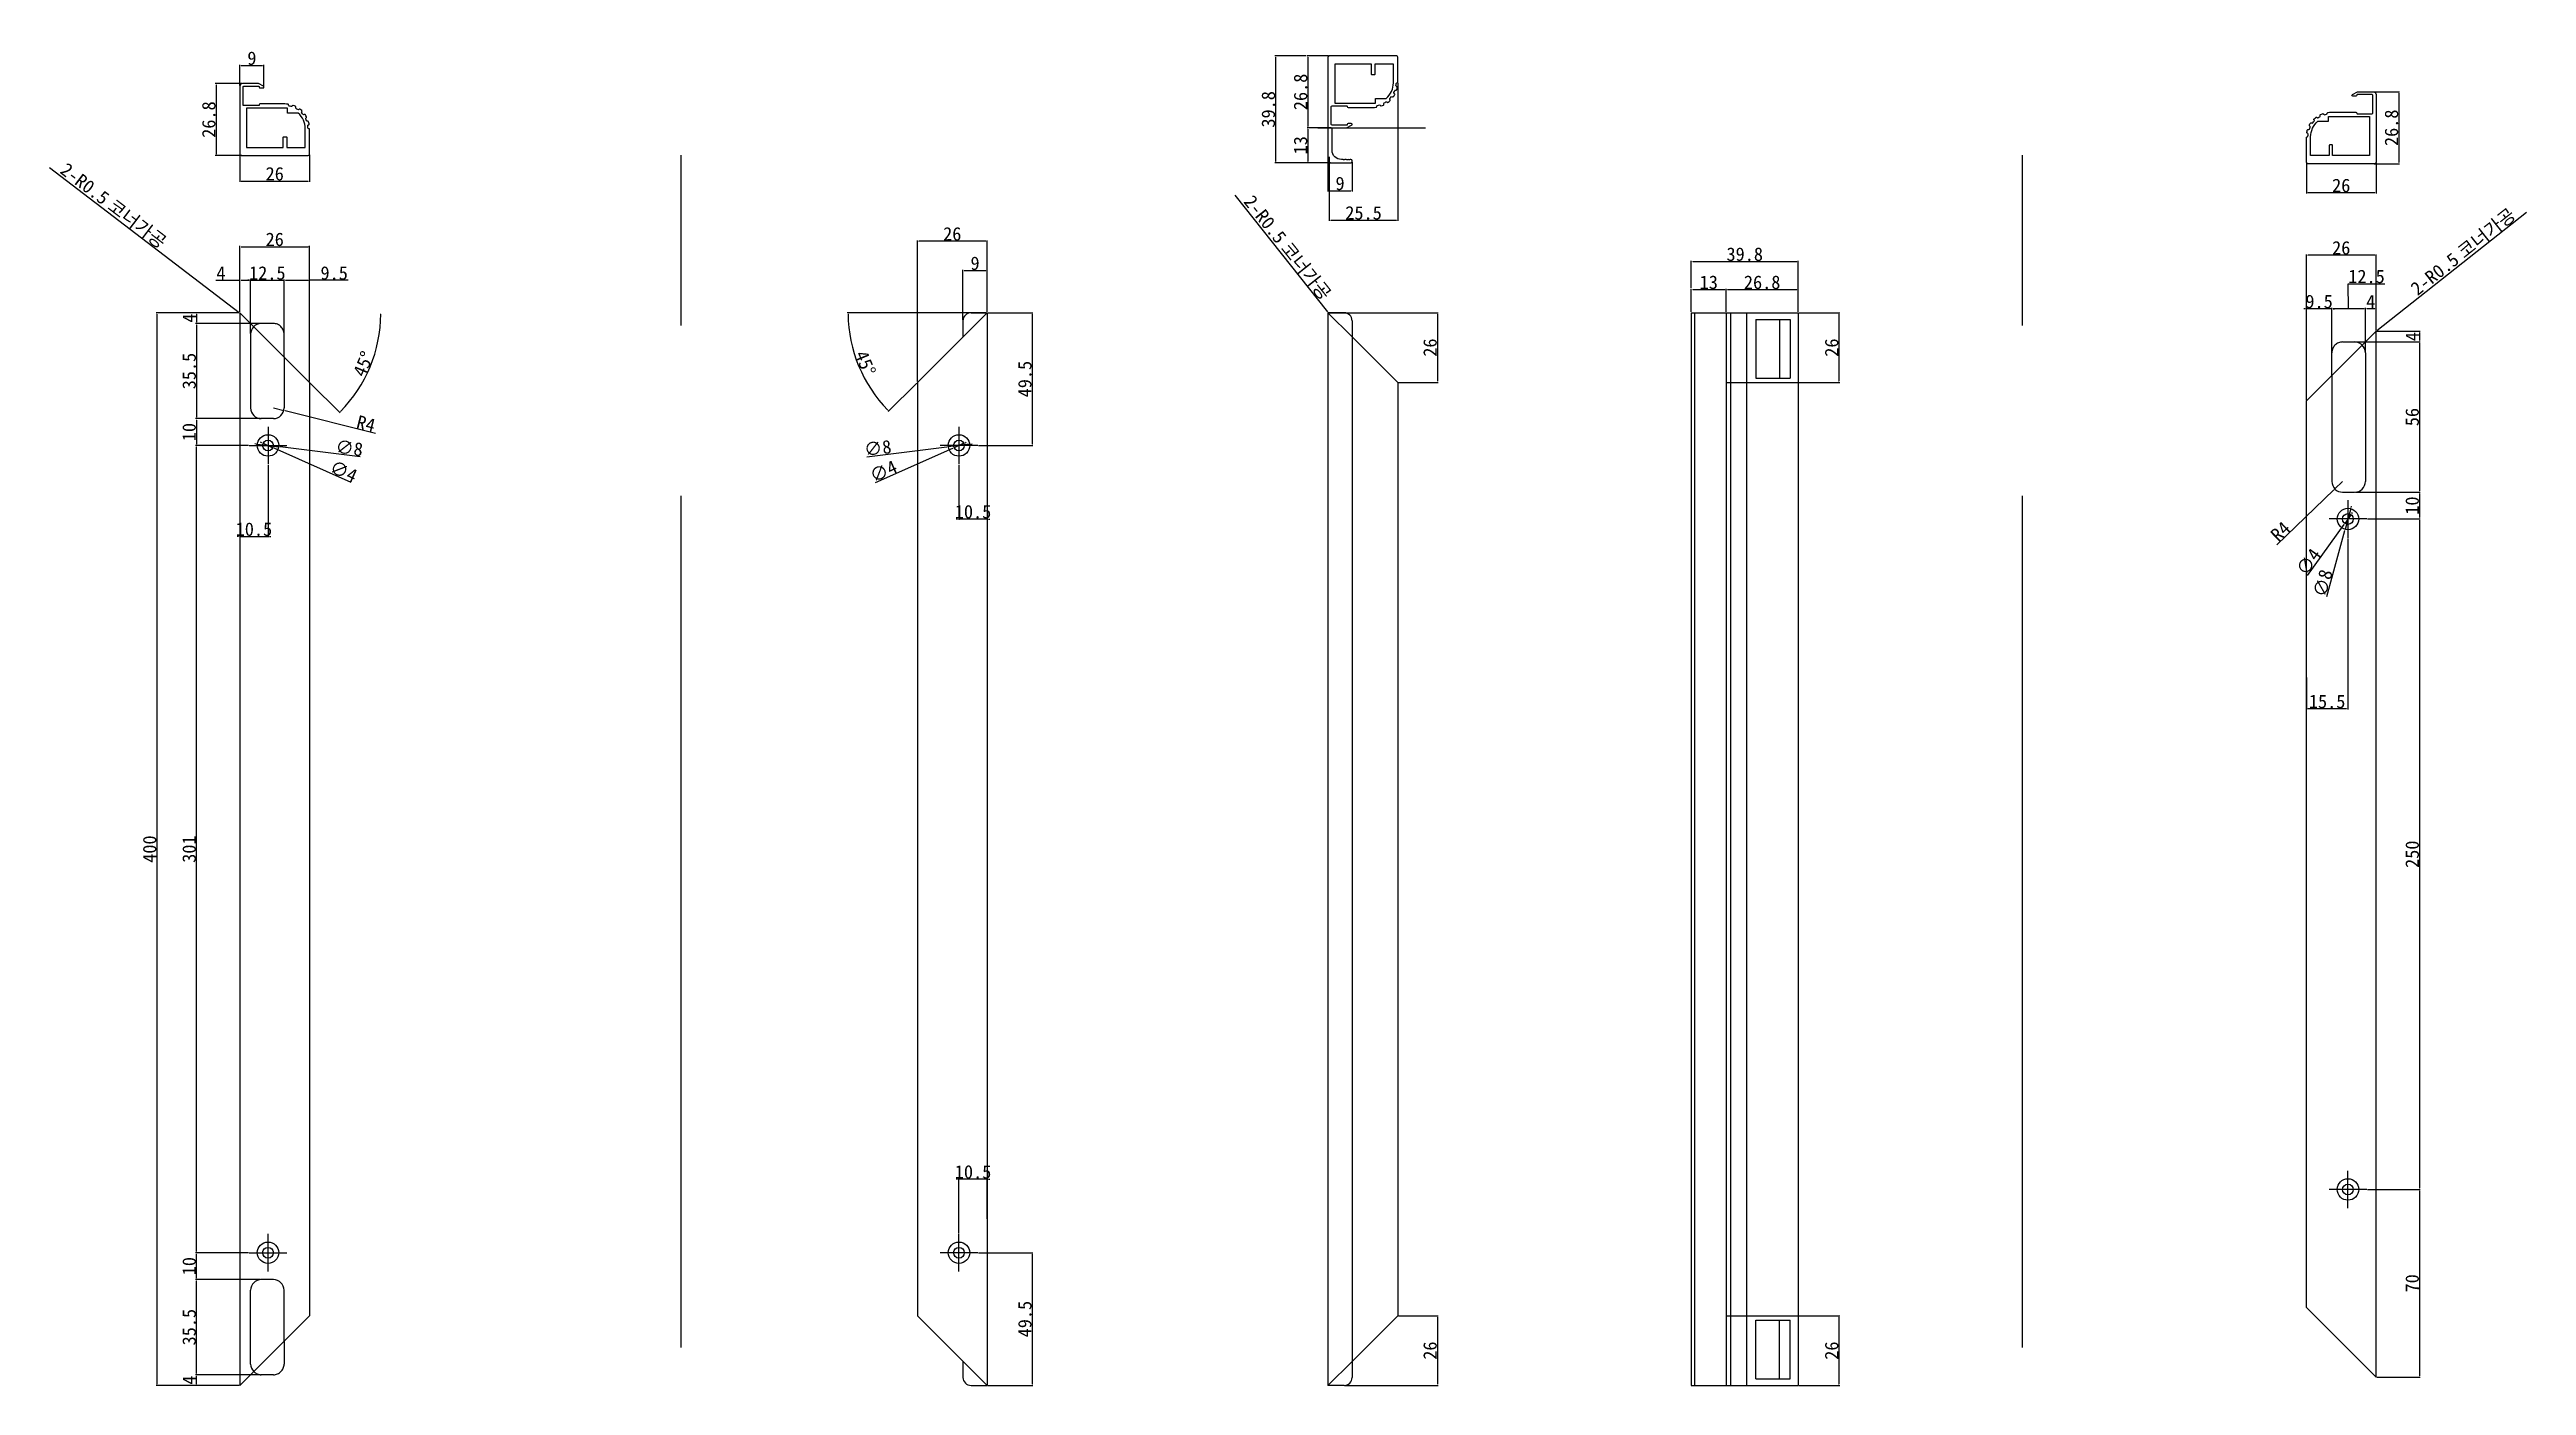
# Model space of a CAD drawing. Header units: millimetres. Extents: x -44117 to 256353, y -2095463 to 65325.
# Drawn here: x 62653 to 63576, y 33598 to 34097 of the extents above; entities that cross this region are included whole.
import ezdxf

# ---------------------------------------------------------------- set-up
doc = ezdxf.new("R2010")
doc.units = ezdxf.units.MM
doc.header["$LTSCALE"] = 10
doc.linetypes.add('CENTER', pattern=[50.8, 31.75, -6.35, 6.35, -6.35])
doc.linetypes.add('HIDDEN', pattern=[9.525, 6.35, -3.175])
doc.layers.add('cen', color=1, linetype='CENTER')
doc.layers.add('hid', color=8, linetype='HIDDEN')
doc.styles.add('고딕', font='')
doc.styles.get('고딕').set_extended_font_data('HYgtrE')
doc.dimstyles.new('hi01 a4 - 1scale', dxfattribs={"dimtxt": 5, "dimasz": 0.5, "dimexe": 0.3, "dimexo": 0.3, "dimgap": 0.2, "dimtad": 1, "dimdec": 1, "dimdsep": 46, "dimtxsty": 'Standard', "dimcen": 1, "dimclrd": 251, "dimclre": 251, "dimclrt": 3, "dimadec": 1, "dimazin": 2, "dimtfac": 1, "dimtdec": 1, "dimtix": 1, "dimtmove": 1, "dimatfit": 3, "dimfxl": 0, "dimarcsym": 0})

msp = doc.modelspace()

# ---------------------------------------------------------------- blocks, each defined once
blk = doc.blocks.new('*D1693')
at = {"color": 251, "lineweight": -2, "transparency": 16777216}
for p, q in [((62723.99, 33998.76), (62723.99, 34023.39)), ((62724.49, 34023.09), (62749.49, 34023.09)), ((62749.99, 33972.76), (62749.99, 34023.39))]:
    blk.add_line(p, q, dxfattribs=at)
at = {"color": 251, "transparency": 16777216}
for points in [[(62724.49, 34023.17), (62724.49, 34023.01), (62723.99, 34023.09)], [(62749.49, 34023.17), (62749.49, 34023.01), (62749.99, 34023.09)]]:
    blk.add_solid(points, dxfattribs=at)
at = {"layer": 'Defpoints', "color": 0, "transparency": 16777216}
for p in [(62749.99, 34023.09), (62723.99, 33998.46), (62749.99, 33972.46)]:
    blk.add_point(p, dxfattribs=at)
at = {"color": 3, "transparency": 16777216, "insert": (62736.99, 34025.79), "char_height": 5, "attachment_point": 5}
blk.add_mtext('26', dxfattribs=at)
blk = doc.blocks.new('*D1694')
at = {"color": 251, "lineweight": -2, "transparency": 16777216}
for p, q in [((62723.69, 33998.46), (62707.52, 33998.46)), ((62707.82, 33997.96), (62707.82, 33994.96)), ((62731.69, 33994.46), (62707.52, 33994.46))]:
    blk.add_line(p, q, dxfattribs=at)
at = {"color": 251, "transparency": 16777216}
for points in [[(62707.74, 33997.96), (62707.91, 33997.96), (62707.82, 33998.46)], [(62707.74, 33994.96), (62707.91, 33994.96), (62707.82, 33994.46)]]:
    blk.add_solid(points, dxfattribs=at)
at = {"layer": 'Defpoints', "color": 0, "transparency": 16777216}
for p in [(62723.99, 33998.46), (62707.82, 33994.46), (62731.99, 33994.46)]:
    blk.add_point(p, dxfattribs=at)
at = {"color": 3, "transparency": 16777216, "insert": (62705.12, 33996.46), "char_height": 5, "attachment_point": 5, "rotation": 90}
blk.add_mtext('4', dxfattribs=at)
blk = doc.blocks.new('*D1695')
at = {"color": 251, "lineweight": -2, "transparency": 16777216}
for p, q in [((62723.69, 33994.46), (62707.52, 33994.46)), ((62707.82, 33993.96), (62707.82, 33959.46)), ((62731.69, 33958.96), (62707.52, 33958.96))]:
    blk.add_line(p, q, dxfattribs=at)
at = {"color": 251, "transparency": 16777216}
for points in [[(62707.74, 33993.96), (62707.91, 33993.96), (62707.82, 33994.46)], [(62707.74, 33959.46), (62707.91, 33959.46), (62707.82, 33958.96)]]:
    blk.add_solid(points, dxfattribs=at)
at = {"layer": 'Defpoints', "color": 0, "transparency": 16777216}
for p in [(62723.99, 33994.46), (62707.82, 33958.96), (62731.99, 33958.96)]:
    blk.add_point(p, dxfattribs=at)
at = {"color": 3, "transparency": 16777216, "insert": (62705.12, 33976.71), "char_height": 5, "attachment_point": 5, "rotation": 90}
blk.add_mtext('35.5', dxfattribs=at)
blk = doc.blocks.new('*D1696')
at = {"color": 251, "lineweight": -2, "transparency": 16777216}
for p, q in [((62723.69, 33958.96), (62707.52, 33958.96)), ((62707.82, 33958.46), (62707.82, 33949.46)), ((62727.19, 33948.96), (62707.52, 33948.96))]:
    blk.add_line(p, q, dxfattribs=at)
at = {"color": 251, "transparency": 16777216}
for points in [[(62707.74, 33958.46), (62707.91, 33958.46), (62707.82, 33958.96)], [(62707.74, 33949.46), (62707.91, 33949.46), (62707.82, 33948.96)]]:
    blk.add_solid(points, dxfattribs=at)
at = {"layer": 'Defpoints', "color": 0, "transparency": 16777216}
for p in [(62723.99, 33958.96), (62707.82, 33948.96), (62727.49, 33948.96)]:
    blk.add_point(p, dxfattribs=at)
at = {"color": 3, "transparency": 16777216, "insert": (62705.12, 33953.96), "char_height": 5, "attachment_point": 5, "rotation": 90}
blk.add_mtext('10', dxfattribs=at)
blk = doc.blocks.new('*D1697')
at = {"color": 251, "lineweight": -2, "transparency": 16777216}
blk.add_line((62750.2, 33972.25), (62761.37, 33961.08), dxfattribs=at)
blk.add_arc((62723.99, 33998.46), 52.56, 315.54502, 359.45498, dxfattribs=at)
at = {"color": 251, "transparency": 16777216}
for points in [[(62776.47, 33997.96), (62776.64, 33997.96), (62776.56, 33998.46)], [(62761.57, 33961.59), (62761.45, 33961.71), (62761.16, 33961.29)]]:
    blk.add_solid(points, dxfattribs=at)
at = {"layer": 'Defpoints', "color": 0, "transparency": 16777216}
for p in [(62723.99, 33998.46), (62723.99, 33998.46), (62792.46, 33998.46), (62749.99, 33972.46), (62769.51, 33972.18)]:
    blk.add_point(p, dxfattribs=at)
at = {"color": 3, "transparency": 16777216, "insert": (62770.06, 33979.38), "char_height": 5, "attachment_point": 5, "rotation": 67.5}
blk.add_mtext('45°', dxfattribs=at)
blk = doc.blocks.new('*D1683')
at = {"color": 251, "lineweight": -2, "transparency": 16777216}
for p, q in [((62731.69, 33602.46), (62707.52, 33602.46)), ((62707.82, 33598.96), (62707.82, 33601.96)), ((62723.69, 33598.46), (62707.52, 33598.46))]:
    blk.add_line(p, q, dxfattribs=at)
at = {"color": 251, "transparency": 16777216}
for points in [[(62707.74, 33601.96), (62707.91, 33601.96), (62707.82, 33602.46)], [(62707.74, 33598.96), (62707.91, 33598.96), (62707.82, 33598.46)]]:
    blk.add_solid(points, dxfattribs=at)
at = {"layer": 'Defpoints', "color": 0, "transparency": 16777216}
for p in [(62707.82, 33602.46), (62731.99, 33602.46), (62723.99, 33598.46)]:
    blk.add_point(p, dxfattribs=at)
at = {"color": 3, "transparency": 16777216, "insert": (62705.12, 33600.46), "char_height": 5, "attachment_point": 5, "rotation": 90}
blk.add_mtext('4', dxfattribs=at)
blk = doc.blocks.new('*D1684')
at = {"color": 251, "lineweight": -2, "transparency": 16777216}
for p, q in [((62731.69, 33637.96), (62707.52, 33637.96)), ((62707.82, 33602.96), (62707.82, 33637.46)), ((62723.69, 33602.46), (62707.52, 33602.46))]:
    blk.add_line(p, q, dxfattribs=at)
at = {"color": 251, "transparency": 16777216}
for points in [[(62707.74, 33637.46), (62707.91, 33637.46), (62707.82, 33637.96)], [(62707.74, 33602.96), (62707.91, 33602.96), (62707.82, 33602.46)]]:
    blk.add_solid(points, dxfattribs=at)
at = {"layer": 'Defpoints', "color": 0, "transparency": 16777216}
for p in [(62707.82, 33637.96), (62731.99, 33637.96), (62723.99, 33602.46)]:
    blk.add_point(p, dxfattribs=at)
at = {"color": 3, "transparency": 16777216, "insert": (62705.12, 33620.21), "char_height": 5, "attachment_point": 5, "rotation": 90}
blk.add_mtext('35.5', dxfattribs=at)
blk = doc.blocks.new('*D1698')
at = {"color": 251, "lineweight": -2, "transparency": 16777216}
for p, q in [((62727.19, 33647.96), (62707.52, 33647.96)), ((62707.82, 33638.46), (62707.82, 33647.46)), ((62723.69, 33637.96), (62707.52, 33637.96))]:
    blk.add_line(p, q, dxfattribs=at)
at = {"color": 251, "transparency": 16777216}
for points in [[(62707.74, 33647.46), (62707.91, 33647.46), (62707.82, 33647.96)], [(62707.74, 33638.46), (62707.91, 33638.46), (62707.82, 33637.96)]]:
    blk.add_solid(points, dxfattribs=at)
at = {"layer": 'Defpoints', "color": 0, "transparency": 16777216}
for p in [(62707.82, 33647.96), (62727.49, 33647.96), (62723.99, 33637.96)]:
    blk.add_point(p, dxfattribs=at)
at = {"color": 3, "transparency": 16777216, "insert": (62705.12, 33642.96), "char_height": 5, "attachment_point": 5, "rotation": 90}
blk.add_mtext('10', dxfattribs=at)
blk = doc.blocks.new('*D1699')
at = {"color": 251, "lineweight": -2, "transparency": 16777216}
for p, q in [((62727.19, 33948.96), (62707.52, 33948.96)), ((62707.82, 33648.46), (62707.82, 33948.46)), ((62727.19, 33647.96), (62707.52, 33647.96))]:
    blk.add_line(p, q, dxfattribs=at)
at = {"color": 251, "transparency": 16777216}
for points in [[(62707.74, 33948.46), (62707.91, 33948.46), (62707.82, 33948.96)], [(62707.74, 33648.46), (62707.91, 33648.46), (62707.82, 33647.96)]]:
    blk.add_solid(points, dxfattribs=at)
at = {"layer": 'Defpoints', "color": 0, "transparency": 16777216}
for p in [(62707.82, 33948.96), (62727.49, 33948.96), (62727.49, 33647.96)]:
    blk.add_point(p, dxfattribs=at)
at = {"color": 3, "transparency": 16777216, "insert": (62705.12, 33798.46), "char_height": 5, "attachment_point": 5, "rotation": 90}
blk.add_mtext('301', dxfattribs=at)
blk = doc.blocks.new('*D1700')
at = {"color": 251, "lineweight": -2, "transparency": 16777216}
for p, q in [((62723.69, 33998.46), (62692.8, 33998.46)), ((62693.1, 33997.96), (62693.1, 33598.96)), ((62723.69, 33598.46), (62692.8, 33598.46))]:
    blk.add_line(p, q, dxfattribs=at)
at = {"color": 251, "transparency": 16777216}
for points in [[(62693.02, 33997.96), (62693.19, 33997.96), (62693.1, 33998.46)], [(62693.02, 33598.96), (62693.19, 33598.96), (62693.1, 33598.46)]]:
    blk.add_solid(points, dxfattribs=at)
at = {"layer": 'Defpoints', "color": 0, "transparency": 16777216}
for p in [(62723.99, 33998.46), (62693.1, 33598.46), (62723.99, 33598.46)]:
    blk.add_point(p, dxfattribs=at)
at = {"color": 3, "transparency": 16777216, "insert": (62690.4, 33798.46), "char_height": 5, "attachment_point": 5, "rotation": 90}
blk.add_mtext('400', dxfattribs=at)
blk = doc.blocks.new('*D1701')
at = {"color": 251, "lineweight": -2, "transparency": 16777216}
for p, q in [((62730.03, 33949.5), (62729.53, 33949.56)), ((62730.52, 33949.44), (62738.46, 33948.48)), ((62768.78, 33944.78), (62738.96, 33948.41))]:
    blk.add_line(p, q, dxfattribs=at)
at = {"color": 251, "transparency": 16777216}
for points in [[(62730.04, 33949.59), (62730.02, 33949.42), (62730.52, 33949.44)], [(62738.97, 33948.5), (62738.95, 33948.33), (62738.46, 33948.48)]]:
    blk.add_solid(points, dxfattribs=at)
at = {"layer": 'Defpoints', "color": 0, "transparency": 16777216}
for p in [(62730.52, 33949.44), (62738.46, 33948.48)]:
    blk.add_point(p, dxfattribs=at)
at = {"color": 3, "transparency": 16777216, "insert": (62764.77, 33947.99), "char_height": 5, "attachment_point": 5, "rotation": 353.04739}
blk.add_mtext('∅8', dxfattribs=at)
blk = doc.blocks.new('*D1702')
at = {"color": 251, "lineweight": -2, "transparency": 16777216}
for p, q in [((62732.21, 33949.98), (62731.75, 33950.18)), ((62732.67, 33949.77), (62736.32, 33948.14)), ((62765.54, 33935.11), (62736.78, 33947.94))]:
    blk.add_line(p, q, dxfattribs=at)
at = {"color": 251, "transparency": 16777216}
for points in [[(62732.24, 33950.05), (62732.18, 33949.9), (62732.67, 33949.77)], [(62736.81, 33948.02), (62736.74, 33947.86), (62736.32, 33948.14)]]:
    blk.add_solid(points, dxfattribs=at)
at = {"layer": 'Defpoints', "color": 0, "transparency": 16777216}
for p in [(62732.67, 33949.77), (62736.32, 33948.14)]:
    blk.add_point(p, dxfattribs=at)
at = {"color": 3, "transparency": 16777216, "insert": (62762.66, 33939.35), "char_height": 5, "attachment_point": 5, "rotation": 335.95706}
blk.add_mtext('∅4', dxfattribs=at)
blk = doc.blocks.new('*D1703')
at = {"color": 251, "lineweight": -2, "transparency": 16777216}
for p, q in [((62715.09, 34010.54), (62723.99, 34010.54)), ((62723.99, 33998.76), (62723.99, 34010.84)), ((62724.49, 34010.54), (62727.49, 34010.54)), ((62727.99, 33990.76), (62727.99, 34010.84))]:
    blk.add_line(p, q, dxfattribs=at)
at = {"color": 251, "transparency": 16777216}
for points in [[(62724.49, 34010.63), (62724.49, 34010.46), (62723.99, 34010.54)], [(62727.49, 34010.63), (62727.49, 34010.46), (62727.99, 34010.54)]]:
    blk.add_solid(points, dxfattribs=at)
at = {"layer": 'Defpoints', "color": 0, "transparency": 16777216}
for p in [(62727.99, 34010.54), (62723.99, 33998.46), (62727.99, 33990.46)]:
    blk.add_point(p, dxfattribs=at)
at = {"color": 3, "transparency": 16777216, "insert": (62716.96, 34013.24), "char_height": 5, "attachment_point": 5}
blk.add_mtext('4', dxfattribs=at)
blk = doc.blocks.new('*D1704')
at = {"color": 251, "lineweight": -2, "transparency": 16777216}
for p, q in [((62727.49, 34010.54), (62726.99, 34010.54)), ((62727.99, 33990.76), (62727.99, 34010.84)), ((62727.99, 34010.54), (62740.49, 34010.54)), ((62740.49, 33990.76), (62740.49, 34010.84)), ((62740.99, 34010.54), (62741.49, 34010.54))]:
    blk.add_line(p, q, dxfattribs=at)
at = {"color": 251, "transparency": 16777216}
for points in [[(62727.49, 34010.63), (62727.49, 34010.46), (62727.99, 34010.54)], [(62740.99, 34010.63), (62740.99, 34010.46), (62740.49, 34010.54)]]:
    blk.add_solid(points, dxfattribs=at)
at = {"layer": 'Defpoints', "color": 0, "transparency": 16777216}
for p in [(62740.49, 34010.54), (62727.99, 33990.46), (62740.49, 33990.46)]:
    blk.add_point(p, dxfattribs=at)
at = {"color": 3, "transparency": 16777216, "insert": (62734.24, 34013.24), "char_height": 5, "attachment_point": 5}
blk.add_mtext('12.5', dxfattribs=at)
blk = doc.blocks.new('*D1705')
at = {"color": 251, "lineweight": -2, "transparency": 16777216}
for p, q in [((62740.49, 33990.76), (62740.49, 34010.84)), ((62740.99, 34010.54), (62749.49, 34010.54)), ((62749.99, 33990.76), (62749.99, 34010.84)), ((62764.35, 34010.54), (62749.99, 34010.54))]:
    blk.add_line(p, q, dxfattribs=at)
at = {"color": 251, "transparency": 16777216}
for points in [[(62740.99, 34010.63), (62740.99, 34010.46), (62740.49, 34010.54)], [(62749.49, 34010.63), (62749.49, 34010.46), (62749.99, 34010.54)]]:
    blk.add_solid(points, dxfattribs=at)
at = {"layer": 'Defpoints', "color": 0, "transparency": 16777216}
for p in [(62749.99, 34010.54), (62740.49, 33990.46), (62749.99, 33990.46)]:
    blk.add_point(p, dxfattribs=at)
at = {"color": 3, "transparency": 16777216, "insert": (62759.15, 34013.24), "char_height": 5, "attachment_point": 5}
blk.add_mtext('9.5', dxfattribs=at)
blk = doc.blocks.new('*D1706')
at = {"color": 251, "lineweight": -2, "transparency": 16777216}
for p, q in [((62736.49, 33962.96), (62740.37, 33961.99)), ((62774.6, 33953.41), (62740.86, 33961.87))]:
    blk.add_line(p, q, dxfattribs=at)
at = {"color": 251, "transparency": 16777216}
blk.add_solid([(62740.88, 33961.95), (62740.84, 33961.78), (62740.37, 33961.99)], dxfattribs=at)
at = {"layer": 'Defpoints', "color": 0, "transparency": 16777216}
for p in [(62736.49, 33962.96), (62740.37, 33961.99)]:
    blk.add_point(p, dxfattribs=at)
at = {"color": 3, "transparency": 16777216, "insert": (62771.02, 33957.09), "char_height": 5, "attachment_point": 5, "rotation": 345.93356}
blk.add_mtext('R4', dxfattribs=at)
blk = doc.blocks.new('*D1707')
at = {"color": 251, "lineweight": -2, "transparency": 16777216}
for p, q in [((62723.99, 34083.19), (62723.99, 34090.92)), ((62724.49, 34090.62), (62732.49, 34090.62)), ((62732.99, 34082.89), (62732.99, 34090.92))]:
    blk.add_line(p, q, dxfattribs=at)
at = {"color": 251, "transparency": 16777216}
for points in [[(62724.49, 34090.71), (62724.49, 34090.54), (62723.99, 34090.62)], [(62732.49, 34090.71), (62732.49, 34090.54), (62732.99, 34090.62)]]:
    blk.add_solid(points, dxfattribs=at)
at = {"layer": 'Defpoints', "color": 0, "transparency": 16777216}
for p in [(62732.99, 34090.62), (62723.99, 34082.89), (62732.99, 34082.59)]:
    blk.add_point(p, dxfattribs=at)
at = {"color": 3, "transparency": 16777216, "insert": (62728.49, 34093.32), "char_height": 5, "attachment_point": 5}
blk.add_mtext('9', dxfattribs=at)
blk = doc.blocks.new('*D1708')
at = {"color": 251, "lineweight": -2, "transparency": 16777216}
for p, q in [((62724.69, 34083.89), (62714.83, 34083.89)), ((62715.13, 34083.39), (62715.13, 34057.59)), ((62724.69, 34057.09), (62714.83, 34057.09))]:
    blk.add_line(p, q, dxfattribs=at)
at = {"color": 251, "transparency": 16777216}
for points in [[(62715.05, 34083.39), (62715.22, 34083.39), (62715.13, 34083.89)], [(62715.05, 34057.59), (62715.22, 34057.59), (62715.13, 34057.09)]]:
    blk.add_solid(points, dxfattribs=at)
at = {"layer": 'Defpoints', "color": 0, "transparency": 16777216}
for p in [(62724.99, 34083.89), (62715.13, 34057.09), (62724.99, 34057.09)]:
    blk.add_point(p, dxfattribs=at)
at = {"color": 3, "transparency": 16777216, "insert": (62712.43, 34070.49), "char_height": 5, "attachment_point": 5, "rotation": 90}
blk.add_mtext('26.8', dxfattribs=at)
blk = doc.blocks.new('*D1709')
at = {"color": 251, "lineweight": -2, "transparency": 16777216}
for p, q in [((62723.99, 34057.29), (62723.99, 34047.24)), ((62749.99, 34057.29), (62749.99, 34047.24)), ((62724.49, 34047.54), (62749.49, 34047.54))]:
    blk.add_line(p, q, dxfattribs=at)
at = {"color": 251, "transparency": 16777216}
for points in [[(62724.49, 34047.63), (62724.49, 34047.46), (62723.99, 34047.54)], [(62749.49, 34047.63), (62749.49, 34047.46), (62749.99, 34047.54)]]:
    blk.add_solid(points, dxfattribs=at)
at = {"layer": 'Defpoints', "color": 0, "transparency": 16777216}
for p in [(62723.99, 34057.59), (62749.99, 34057.59), (62749.99, 34047.54)]:
    blk.add_point(p, dxfattribs=at)
at = {"color": 3, "transparency": 16777216, "insert": (62736.99, 34050.24), "char_height": 5, "attachment_point": 5}
blk.add_mtext('26', dxfattribs=at)
blk = doc.blocks.new('*D1710')
at = {"color": 251, "lineweight": -2, "transparency": 16777216}
for p, q in [((62723.99, 33936.54), (62723.99, 33914.72)), ((62734.49, 33941.66), (62734.49, 33914.72)), ((62723.49, 33915.02), (62722.99, 33915.02)), ((62723.99, 33915.02), (62734.49, 33915.02)), ((62734.99, 33915.02), (62735.49, 33915.02))]:
    blk.add_line(p, q, dxfattribs=at)
at = {"color": 251, "transparency": 16777216}
for points in [[(62723.49, 33915.1), (62723.49, 33914.94), (62723.99, 33915.02)], [(62734.99, 33915.1), (62734.99, 33914.94), (62734.49, 33915.02)]]:
    blk.add_solid(points, dxfattribs=at)
at = {"layer": 'Defpoints', "color": 0, "transparency": 16777216}
for p in [(62723.99, 33936.84), (62734.49, 33941.96), (62734.49, 33915.02)]:
    blk.add_point(p, dxfattribs=at)
at = {"color": 3, "transparency": 16777216, "insert": (62729.24, 33917.72), "char_height": 5, "attachment_point": 5}
blk.add_mtext('10.5', dxfattribs=at)
blk = doc.blocks.new('*D1711')
at = {"color": 251, "lineweight": -2, "transparency": 16777216}
for p, q in [((62957.71, 33944.78), (62987.52, 33948.41)), ((62995.96, 33949.44), (62988.02, 33948.48)), ((62996.46, 33949.5), (62996.95, 33949.56))]:
    blk.add_line(p, q, dxfattribs=at)
at = {"color": 251, "transparency": 16777216}
for points in [[(62987.51, 33948.5), (62987.53, 33948.33), (62988.02, 33948.48)], [(62996.45, 33949.59), (62996.47, 33949.42), (62995.96, 33949.44)]]:
    blk.add_solid(points, dxfattribs=at)
at = {"layer": 'Defpoints', "color": 0, "transparency": 16777216}
for p in [(62988.02, 33948.48), (62995.96, 33949.44)]:
    blk.add_point(p, dxfattribs=at)
at = {"color": 3, "transparency": 16777216, "insert": (62961.71, 33947.99), "char_height": 5, "attachment_point": 5, "rotation": 6.95261}
blk.add_mtext('∅8', dxfattribs=at)
blk = doc.blocks.new('*D1712')
at = {"color": 251, "lineweight": -2, "transparency": 16777216}
for p, q in [((62960.94, 33935.11), (62989.71, 33947.94)), ((62993.82, 33949.77), (62990.16, 33948.14)), ((62994.27, 33949.98), (62994.73, 33950.18))]:
    blk.add_line(p, q, dxfattribs=at)
at = {"color": 251, "transparency": 16777216}
for points in [[(62989.67, 33948.02), (62989.74, 33947.86), (62990.16, 33948.14)], [(62994.24, 33950.05), (62994.31, 33949.9), (62993.82, 33949.77)]]:
    blk.add_solid(points, dxfattribs=at)
at = {"layer": 'Defpoints', "color": 0, "transparency": 16777216}
for p in [(62990.16, 33948.14), (62993.82, 33949.77)]:
    blk.add_point(p, dxfattribs=at)
at = {"color": 3, "transparency": 16777216, "insert": (62963.83, 33939.35), "char_height": 5, "attachment_point": 5, "rotation": 24.04294}
blk.add_mtext('∅4', dxfattribs=at)
blk = doc.blocks.new('*D1713')
at = {"color": 251, "lineweight": -2, "transparency": 16777216}
for p, q in [((62991.99, 33941.66), (62991.99, 33921.24)), ((63002.49, 33936.35), (63002.49, 33921.24)), ((62991.49, 33921.54), (62990.99, 33921.54)), ((63002.49, 33921.54), (62991.99, 33921.54)), ((63002.99, 33921.54), (63003.49, 33921.54))]:
    blk.add_line(p, q, dxfattribs=at)
at = {"color": 251, "transparency": 16777216}
for points in [[(62991.49, 33921.62), (62991.49, 33921.46), (62991.99, 33921.54)], [(63002.99, 33921.62), (63002.99, 33921.46), (63002.49, 33921.54)]]:
    blk.add_solid(points, dxfattribs=at)
at = {"layer": 'Defpoints', "color": 0, "transparency": 16777216}
for p in [(62991.99, 33941.96), (63002.49, 33936.65), (62991.99, 33921.54)]:
    blk.add_point(p, dxfattribs=at)
at = {"color": 3, "transparency": 16777216, "insert": (62997.24, 33924.24), "char_height": 5, "attachment_point": 5}
blk.add_mtext('10.5', dxfattribs=at)
blk = doc.blocks.new('*D1714')
at = {"color": 251, "lineweight": -2, "transparency": 16777216}
for p, q in [((62991.49, 33675.38), (62990.99, 33675.38)), ((62991.99, 33655.26), (62991.99, 33675.68)), ((63002.49, 33675.38), (62991.99, 33675.38)), ((63002.49, 33660.57), (63002.49, 33675.68)), ((63002.99, 33675.38), (63003.49, 33675.38))]:
    blk.add_line(p, q, dxfattribs=at)
at = {"color": 251, "transparency": 16777216}
for points in [[(62991.49, 33675.46), (62991.49, 33675.3), (62991.99, 33675.38)], [(63002.99, 33675.46), (63002.99, 33675.3), (63002.49, 33675.38)]]:
    blk.add_solid(points, dxfattribs=at)
at = {"layer": 'Defpoints', "color": 0, "transparency": 16777216}
for p in [(62991.99, 33675.38), (63002.49, 33660.27), (62991.99, 33654.96)]:
    blk.add_point(p, dxfattribs=at)
at = {"color": 3, "transparency": 16777216, "insert": (62997.24, 33678.08), "char_height": 5, "attachment_point": 5}
blk.add_mtext('10.5', dxfattribs=at)
blk = doc.blocks.new('*D1715')
at = {"color": 251, "lineweight": -2, "transparency": 16777216}
for p, q in [((62993.49, 33995.76), (62993.49, 34014.47)), ((62993.99, 34014.17), (63001.99, 34014.17)), ((63002.49, 33998.76), (63002.49, 34014.47))]:
    blk.add_line(p, q, dxfattribs=at)
at = {"color": 251, "transparency": 16777216}
for points in [[(62993.99, 34014.26), (62993.99, 34014.09), (62993.49, 34014.17)], [(63001.99, 34014.26), (63001.99, 34014.09), (63002.49, 34014.17)]]:
    blk.add_solid(points, dxfattribs=at)
at = {"layer": 'Defpoints', "color": 0, "transparency": 16777216}
for p in [(63002.49, 34014.17), (63002.49, 33998.46), (62993.49, 33995.46)]:
    blk.add_point(p, dxfattribs=at)
at = {"color": 3, "transparency": 16777216, "insert": (62997.99, 34016.87), "char_height": 5, "attachment_point": 5}
blk.add_mtext('9', dxfattribs=at)
blk = doc.blocks.new('*D1716')
at = {"color": 251, "lineweight": -2, "transparency": 16777216}
for p, q in [((63002.79, 33998.46), (63019.56, 33998.46)), ((63019.26, 33997.96), (63019.26, 33949.46)), ((62999.29, 33948.96), (63019.56, 33948.96))]:
    blk.add_line(p, q, dxfattribs=at)
at = {"color": 251, "transparency": 16777216}
for points in [[(63019.17, 33997.96), (63019.34, 33997.96), (63019.26, 33998.46)], [(63019.17, 33949.46), (63019.34, 33949.46), (63019.26, 33948.96)]]:
    blk.add_solid(points, dxfattribs=at)
at = {"layer": 'Defpoints', "color": 0, "transparency": 16777216}
for p in [(63002.49, 33998.46), (62998.99, 33948.96), (63019.26, 33948.96)]:
    blk.add_point(p, dxfattribs=at)
at = {"color": 3, "transparency": 16777216, "insert": (63016.56, 33973.71), "char_height": 5, "attachment_point": 5, "rotation": 90}
blk.add_mtext('49.5', dxfattribs=at)
blk = doc.blocks.new('*D1717')
at = {"color": 251, "lineweight": -2, "transparency": 16777216}
for p, q in [((62999.29, 33647.96), (63019.56, 33647.96)), ((63019.26, 33647.46), (63019.26, 33598.96)), ((63002.79, 33598.46), (63019.56, 33598.46))]:
    blk.add_line(p, q, dxfattribs=at)
at = {"color": 251, "transparency": 16777216}
for points in [[(63019.17, 33647.46), (63019.34, 33647.46), (63019.26, 33647.96)], [(63019.17, 33598.96), (63019.34, 33598.96), (63019.26, 33598.46)]]:
    blk.add_solid(points, dxfattribs=at)
at = {"layer": 'Defpoints', "color": 0, "transparency": 16777216}
for p in [(62998.99, 33647.96), (63002.49, 33598.46), (63019.26, 33598.46)]:
    blk.add_point(p, dxfattribs=at)
at = {"color": 3, "transparency": 16777216, "insert": (63016.56, 33623.21), "char_height": 5, "attachment_point": 5, "rotation": 90}
blk.add_mtext('49.5', dxfattribs=at)
blk = doc.blocks.new('*D1718')
at = {"color": 251, "lineweight": -2, "transparency": 16777216}
for p, q in [((62976.49, 33972.76), (62976.49, 34025.43)), ((63002.49, 33998.76), (63002.49, 34025.43)), ((63001.99, 34025.13), (62976.99, 34025.13))]:
    blk.add_line(p, q, dxfattribs=at)
at = {"color": 251, "transparency": 16777216}
for points in [[(62976.99, 34025.21), (62976.99, 34025.05), (62976.49, 34025.13)], [(63001.99, 34025.21), (63001.99, 34025.05), (63002.49, 34025.13)]]:
    blk.add_solid(points, dxfattribs=at)
at = {"layer": 'Defpoints', "color": 0, "transparency": 16777216}
for p in [(62976.49, 34025.13), (63002.49, 33998.46), (62976.49, 33972.46)]:
    blk.add_point(p, dxfattribs=at)
at = {"color": 3, "transparency": 16777216, "insert": (62989.49, 34027.83), "char_height": 5, "attachment_point": 5}
blk.add_mtext('26', dxfattribs=at)
blk = doc.blocks.new('*D1719')
at = {"color": 251, "lineweight": -2, "transparency": 16777216}
for p, q in [((63129.72, 34094.2), (63121.71, 34094.2)), ((63122.01, 34093.7), (63122.01, 34067.9)), ((63130.72, 34067.4), (63121.71, 34067.4))]:
    blk.add_line(p, q, dxfattribs=at)
at = {"color": 251, "transparency": 16777216}
for points in [[(63121.92, 34093.7), (63122.09, 34093.7), (63122.01, 34094.2)], [(63121.92, 34067.9), (63122.09, 34067.9), (63122.01, 34067.4)]]:
    blk.add_solid(points, dxfattribs=at)
at = {"layer": 'Defpoints', "color": 0, "transparency": 16777216}
for p in [(63130.02, 34094.2), (63122.01, 34067.4), (63131.02, 34067.4)]:
    blk.add_point(p, dxfattribs=at)
at = {"color": 3, "transparency": 16777216, "insert": (63119.31, 34080.8), "char_height": 5, "attachment_point": 5, "rotation": 90}
blk.add_mtext('26.8', dxfattribs=at)
blk = doc.blocks.new('*D1720')
at = {"color": 251, "lineweight": -2, "transparency": 16777216}
for p, q in [((63130.72, 34067.4), (63121.71, 34067.4)), ((63122.01, 34066.9), (63122.01, 34054.9)), ((63130.48, 34054.4), (63121.71, 34054.4))]:
    blk.add_line(p, q, dxfattribs=at)
at = {"color": 251, "transparency": 16777216}
for points in [[(63121.92, 34066.9), (63122.09, 34066.9), (63122.01, 34067.4)], [(63121.92, 34054.9), (63122.09, 34054.9), (63122.01, 34054.4)]]:
    blk.add_solid(points, dxfattribs=at)
at = {"layer": 'Defpoints', "color": 0, "transparency": 16777216}
for p in [(63131.02, 34067.4), (63122.01, 34054.4), (63130.78, 34054.4)]:
    blk.add_point(p, dxfattribs=at)
at = {"color": 3, "transparency": 16777216, "insert": (63119.31, 34060.9), "char_height": 5, "attachment_point": 5, "rotation": 90}
blk.add_mtext('13', dxfattribs=at)
blk = doc.blocks.new('*D1721')
at = {"color": 251, "lineweight": -2, "transparency": 16777216}
for p, q in [((63129.52, 34054.6), (63129.52, 34043.63)), ((63138.52, 34054.6), (63138.52, 34043.63)), ((63130.02, 34043.93), (63138.02, 34043.93))]:
    blk.add_line(p, q, dxfattribs=at)
at = {"color": 251, "transparency": 16777216}
for points in [[(63130.02, 34044.01), (63130.02, 34043.84), (63129.52, 34043.93)], [(63138.02, 34044.01), (63138.02, 34043.84), (63138.52, 34043.93)]]:
    blk.add_solid(points, dxfattribs=at)
at = {"layer": 'Defpoints', "color": 0, "transparency": 16777216}
for p in [(63129.52, 34054.9), (63138.52, 34054.9), (63138.52, 34043.93)]:
    blk.add_point(p, dxfattribs=at)
at = {"color": 3, "transparency": 16777216, "insert": (63134.02, 34046.63), "char_height": 5, "attachment_point": 5}
blk.add_mtext('9', dxfattribs=at)
blk = doc.blocks.new('*D1722')
at = {"color": 251, "lineweight": -2, "transparency": 16777216}
for p, q in [((63155.52, 34084.2), (63155.52, 34032.67)), ((63130.02, 34056.64), (63130.02, 34032.67)), ((63130.52, 34032.97), (63155.02, 34032.97))]:
    blk.add_line(p, q, dxfattribs=at)
at = {"color": 251, "transparency": 16777216}
for points in [[(63130.52, 34033.06), (63130.52, 34032.89), (63130.02, 34032.97)], [(63155.02, 34033.06), (63155.02, 34032.89), (63155.52, 34032.97)]]:
    blk.add_solid(points, dxfattribs=at)
at = {"layer": 'Defpoints', "color": 0, "transparency": 16777216}
for p in [(63155.52, 34084.5), (63130.02, 34056.94), (63155.52, 34032.97)]:
    blk.add_point(p, dxfattribs=at)
at = {"color": 3, "transparency": 16777216, "insert": (63142.77, 34035.67), "char_height": 5, "attachment_point": 5}
blk.add_mtext('25.5', dxfattribs=at)
blk = doc.blocks.new('*D1723')
at = {"color": 251, "lineweight": -2, "transparency": 16777216}
for p, q in [((63094.83, 34042.35), (63129.4, 33998.74)), ((63130.02, 33997.96), (63129.71, 33998.35))]:
    blk.add_line(p, q, dxfattribs=at)
at = {"color": 251, "transparency": 16777216}
blk.add_solid([(63129.46, 33998.79), (63129.33, 33998.69), (63129.71, 33998.35)], dxfattribs=at)
at = {"layer": 'Defpoints', "color": 0, "transparency": 16777216}
for p in [(63129.71, 33998.35), (63130.02, 33997.96)]:
    blk.add_point(p, dxfattribs=at)
at = {"color": 3, "transparency": 16777216, "insert": (63114.3, 34022.6), "char_height": 5, "attachment_point": 5, "rotation": 308.40758}
blk.add_mtext('2-R0.5{\\f굴림|b0|i0|c129|p50; 코너가공}', dxfattribs=at)
blk = doc.blocks.new('*D1724')
at = {"color": 251, "lineweight": -2, "transparency": 16777216}
for p, q in [((63129.82, 33998.46), (63170.58, 33998.46)), ((63170.28, 33997.96), (63170.28, 33972.96)), ((63155.82, 33972.46), (63170.58, 33972.46))]:
    blk.add_line(p, q, dxfattribs=at)
at = {"color": 251, "transparency": 16777216}
for points in [[(63170.2, 33997.96), (63170.37, 33997.96), (63170.28, 33998.46)], [(63170.2, 33972.96), (63170.37, 33972.96), (63170.28, 33972.46)]]:
    blk.add_solid(points, dxfattribs=at)
at = {"layer": 'Defpoints', "color": 0, "transparency": 16777216}
for p in [(63129.52, 33998.46), (63155.52, 33972.46), (63170.28, 33972.46)]:
    blk.add_point(p, dxfattribs=at)
at = {"color": 3, "transparency": 16777216, "insert": (63167.58, 33985.46), "char_height": 5, "attachment_point": 5, "rotation": 90}
blk.add_mtext('26', dxfattribs=at)
blk = doc.blocks.new('*D1725')
at = {"color": 251, "lineweight": -2, "transparency": 16777216}
for p, q in [((63155.82, 33624.46), (63170.58, 33624.46)), ((63170.28, 33623.96), (63170.28, 33598.96)), ((63135.82, 33598.46), (63170.58, 33598.46))]:
    blk.add_line(p, q, dxfattribs=at)
at = {"color": 251, "transparency": 16777216}
for points in [[(63170.2, 33623.96), (63170.37, 33623.96), (63170.28, 33624.46)], [(63170.2, 33598.96), (63170.37, 33598.96), (63170.28, 33598.46)]]:
    blk.add_solid(points, dxfattribs=at)
at = {"layer": 'Defpoints', "color": 0, "transparency": 16777216}
for p in [(63155.52, 33624.46), (63135.52, 33598.46), (63170.28, 33598.46)]:
    blk.add_point(p, dxfattribs=at)
at = {"color": 3, "transparency": 16777216, "insert": (63167.58, 33611.46), "char_height": 5, "attachment_point": 5, "rotation": 90}
blk.add_mtext('26', dxfattribs=at)
blk = doc.blocks.new('*D1726')
at = {"color": 251, "lineweight": -2, "transparency": 16777216}
for p, q in [((63305.03, 33998.46), (63320.23, 33998.46)), ((63319.93, 33997.96), (63319.93, 33972.96)), ((63305.03, 33972.46), (63320.23, 33972.46))]:
    blk.add_line(p, q, dxfattribs=at)
at = {"color": 251, "transparency": 16777216}
for points in [[(63319.85, 33997.96), (63320.01, 33997.96), (63319.93, 33998.46)], [(63319.85, 33972.96), (63320.01, 33972.96), (63319.93, 33972.46)]]:
    blk.add_solid(points, dxfattribs=at)
at = {"layer": 'Defpoints', "color": 0, "transparency": 16777216}
for p in [(63304.73, 33998.46), (63304.73, 33972.46), (63319.93, 33972.46)]:
    blk.add_point(p, dxfattribs=at)
at = {"color": 3, "transparency": 16777216, "insert": (63317.23, 33985.46), "char_height": 5, "attachment_point": 5, "rotation": 90}
blk.add_mtext('26', dxfattribs=at)
blk = doc.blocks.new('*D1727')
at = {"color": 251, "lineweight": -2, "transparency": 16777216}
for p, q in [((63305.03, 33624.46), (63320.23, 33624.46)), ((63319.93, 33623.96), (63319.93, 33598.96)), ((63305.03, 33598.46), (63320.23, 33598.46))]:
    blk.add_line(p, q, dxfattribs=at)
at = {"color": 251, "transparency": 16777216}
for points in [[(63319.85, 33623.96), (63320.01, 33623.96), (63319.93, 33624.46)], [(63319.85, 33598.96), (63320.01, 33598.96), (63319.93, 33598.46)]]:
    blk.add_solid(points, dxfattribs=at)
at = {"layer": 'Defpoints', "color": 0, "transparency": 16777216}
for p in [(63304.73, 33624.46), (63304.73, 33598.46), (63319.93, 33598.46)]:
    blk.add_point(p, dxfattribs=at)
at = {"color": 3, "transparency": 16777216, "insert": (63317.23, 33611.46), "char_height": 5, "attachment_point": 5, "rotation": 90}
blk.add_mtext('26', dxfattribs=at)
blk = doc.blocks.new('*D1728')
at = {"color": 251, "lineweight": -2, "transparency": 16777216}
for p, q in [((63264.93, 33998.76), (63264.93, 34007.39)), ((63265.43, 34007.09), (63277.43, 34007.09)), ((63277.93, 33998.76), (63277.93, 34007.39))]:
    blk.add_line(p, q, dxfattribs=at)
at = {"color": 251, "transparency": 16777216}
for points in [[(63265.43, 34007.17), (63265.43, 34007), (63264.93, 34007.09)], [(63277.43, 34007.17), (63277.43, 34007), (63277.93, 34007.09)]]:
    blk.add_solid(points, dxfattribs=at)
at = {"layer": 'Defpoints', "color": 0, "transparency": 16777216}
for p in [(63277.93, 34007.09), (63264.93, 33998.46), (63277.93, 33998.46)]:
    blk.add_point(p, dxfattribs=at)
at = {"color": 3, "transparency": 16777216, "insert": (63271.43, 34009.79), "char_height": 5, "attachment_point": 5}
blk.add_mtext('13', dxfattribs=at)
blk = doc.blocks.new('*D1729')
at = {"color": 251, "lineweight": -2, "transparency": 16777216}
for p, q in [((63277.93, 33998.76), (63277.93, 34007.39)), ((63278.43, 34007.09), (63304.23, 34007.09)), ((63304.73, 33998.76), (63304.73, 34007.39))]:
    blk.add_line(p, q, dxfattribs=at)
at = {"color": 251, "transparency": 16777216}
for points in [[(63278.43, 34007.17), (63278.43, 34007), (63277.93, 34007.09)], [(63304.23, 34007.17), (63304.23, 34007), (63304.73, 34007.09)]]:
    blk.add_solid(points, dxfattribs=at)
at = {"layer": 'Defpoints', "color": 0, "transparency": 16777216}
for p in [(63304.73, 34007.09), (63277.93, 33998.46), (63304.73, 33998.46)]:
    blk.add_point(p, dxfattribs=at)
at = {"color": 3, "transparency": 16777216, "insert": (63291.33, 34009.79), "char_height": 5, "attachment_point": 5}
blk.add_mtext('26.8', dxfattribs=at)
blk = doc.blocks.new('*D1730')
at = {"color": 251, "lineweight": -2, "transparency": 16777216}
for p, q in [((63264.93, 34007.69), (63264.93, 34017.86)), ((63265.43, 34017.56), (63304.23, 34017.56)), ((63304.73, 33998.76), (63304.73, 34017.86))]:
    blk.add_line(p, q, dxfattribs=at)
at = {"color": 251, "transparency": 16777216}
for points in [[(63265.43, 34017.65), (63265.43, 34017.48), (63264.93, 34017.56)], [(63304.23, 34017.65), (63304.23, 34017.48), (63304.73, 34017.56)]]:
    blk.add_solid(points, dxfattribs=at)
at = {"layer": 'Defpoints', "color": 0, "transparency": 16777216}
for p in [(63304.73, 34017.56), (63264.93, 34007.39), (63304.73, 33998.46)]:
    blk.add_point(p, dxfattribs=at)
at = {"color": 3, "transparency": 16777216, "insert": (63284.83, 34020.26), "char_height": 5, "attachment_point": 5}
blk.add_mtext('39.8', dxfattribs=at)
blk = doc.blocks.new('*D1685')
at = {"color": 251, "lineweight": -2, "transparency": 16777216}
for p, q in [((63121.41, 34094.2), (63109.7, 34094.2)), ((63110, 34093.7), (63110, 34054.9)), ((63129.22, 34054.4), (63109.7, 34054.4))]:
    blk.add_line(p, q, dxfattribs=at)
at = {"color": 251, "transparency": 16777216}
for points in [[(63109.92, 34093.7), (63110.09, 34093.7), (63110, 34094.2)], [(63109.92, 34054.9), (63110.09, 34054.9), (63110, 34054.4)]]:
    blk.add_solid(points, dxfattribs=at)
at = {"layer": 'Defpoints', "color": 0, "transparency": 16777216}
for p in [(63121.71, 34094.2), (63110, 34054.4), (63129.52, 34054.4)]:
    blk.add_point(p, dxfattribs=at)
at = {"color": 3, "transparency": 16777216, "insert": (63107.3, 34074.3), "char_height": 5, "attachment_point": 5, "rotation": 90}
blk.add_mtext('39.8', dxfattribs=at)
blk = doc.blocks.new('*D1731')
at = {"color": 251, "lineweight": -2, "transparency": 16777216}
for p, q in [((63002.19, 33998.46), (62950.37, 33998.46)), ((62976.28, 33972.25), (62965.64, 33961.61))]:
    blk.add_line(p, q, dxfattribs=at)
blk.add_arc((63002.49, 33998.46), 51.82, 180.55286, 224.44714, dxfattribs=at)
at = {"color": 251, "transparency": 16777216}
for points in [[(62950.59, 33997.96), (62950.76, 33997.96), (62950.67, 33998.46)], [(62965.56, 33962.23), (62965.44, 33962.11), (62965.85, 33961.82)]]:
    blk.add_solid(points, dxfattribs=at)
at = {"layer": 'Defpoints', "color": 0, "transparency": 16777216}
for p in [(63002.49, 33998.46), (63002.79, 33998.46), (63031.31, 33998.46), (62952.44, 33985.05), (62976.49, 33972.46)]:
    blk.add_point(p, dxfattribs=at)
at = {"color": 3, "transparency": 16777216, "insert": (62957.11, 33979.66), "char_height": 5, "attachment_point": 5, "rotation": 292.5}
blk.add_mtext('45°', dxfattribs=at)
blk = doc.blocks.new('*D1686')
at = {"color": 251, "lineweight": -2, "transparency": 16777216}
for p, q in [((62653.07, 34052.57), (62723.7, 33998.57)), ((62724.49, 33997.96), (62724.1, 33998.26))]:
    blk.add_line(p, q, dxfattribs=at)
at = {"color": 251, "transparency": 16777216}
blk.add_solid([(62723.75, 33998.63), (62723.65, 33998.5), (62724.1, 33998.26)], dxfattribs=at)
at = {"layer": 'Defpoints', "color": 0, "transparency": 16777216}
for p in [(62724.1, 33998.26), (62724.49, 33997.96)]:
    blk.add_point(p, dxfattribs=at)
at = {"color": 3, "transparency": 16777216, "insert": (62676.79, 34038.19), "char_height": 5, "attachment_point": 5, "rotation": 322.5986}
blk.add_mtext('2-R0.5{\\f굴림|b0|i0|c129|p50; 코너가공}', dxfattribs=at)
blk = doc.blocks.new('*D1687')
at = {"color": 251, "lineweight": -2, "transparency": 16777216}
for p, q in [((63520.43, 33991.55), (63536.6, 33991.55)), ((63536.3, 33991.05), (63536.3, 33988.05)), ((63512.43, 33987.55), (63536.6, 33987.55))]:
    blk.add_line(p, q, dxfattribs=at)
at = {"color": 251, "transparency": 16777216}
for points in [[(63536.22, 33991.05), (63536.39, 33991.05), (63536.3, 33991.55)], [(63536.22, 33988.05), (63536.39, 33988.05), (63536.3, 33987.55)]]:
    blk.add_solid(points, dxfattribs=at)
at = {"layer": 'Defpoints', "color": 0, "transparency": 16777216}
for p in [(63520.13, 33991.55), (63512.13, 33987.55), (63536.3, 33987.55)]:
    blk.add_point(p, dxfattribs=at)
at = {"color": 3, "transparency": 16777216, "insert": (63533.6, 33989.55), "char_height": 5, "attachment_point": 5, "rotation": 90}
blk.add_mtext('4', dxfattribs=at)
blk = doc.blocks.new('*D1688')
at = {"color": 251, "lineweight": -2, "transparency": 16777216}
for p, q in [((63520.43, 33987.55), (63536.6, 33987.55)), ((63536.3, 33987.05), (63536.3, 33932.05)), ((63512.43, 33931.55), (63536.6, 33931.55))]:
    blk.add_line(p, q, dxfattribs=at)
at = {"color": 251, "transparency": 16777216}
for points in [[(63536.22, 33987.05), (63536.39, 33987.05), (63536.3, 33987.55)], [(63536.22, 33932.05), (63536.39, 33932.05), (63536.3, 33931.55)]]:
    blk.add_solid(points, dxfattribs=at)
at = {"layer": 'Defpoints', "color": 0, "transparency": 16777216}
for p in [(63520.13, 33987.55), (63512.13, 33931.55), (63536.3, 33931.55)]:
    blk.add_point(p, dxfattribs=at)
at = {"color": 3, "transparency": 16777216, "insert": (63533.6, 33959.55), "char_height": 5, "attachment_point": 5, "rotation": 90}
blk.add_mtext('56', dxfattribs=at)
blk = doc.blocks.new('*D1732')
at = {"color": 251, "lineweight": -2, "transparency": 16777216}
for p, q in [((63520.43, 33931.55), (63536.6, 33931.55)), ((63536.3, 33931.05), (63536.3, 33922.05)), ((63516.93, 33921.55), (63536.6, 33921.55))]:
    blk.add_line(p, q, dxfattribs=at)
at = {"color": 251, "transparency": 16777216}
for points in [[(63536.22, 33931.05), (63536.39, 33931.05), (63536.3, 33931.55)], [(63536.22, 33922.05), (63536.39, 33922.05), (63536.3, 33921.55)]]:
    blk.add_solid(points, dxfattribs=at)
at = {"layer": 'Defpoints', "color": 0, "transparency": 16777216}
for p in [(63520.13, 33931.55), (63516.63, 33921.55), (63536.3, 33921.55)]:
    blk.add_point(p, dxfattribs=at)
at = {"color": 3, "transparency": 16777216, "insert": (63533.6, 33926.55), "char_height": 5, "attachment_point": 5, "rotation": 90}
blk.add_mtext('10', dxfattribs=at)
blk = doc.blocks.new('*D1733')
at = {"color": 251, "lineweight": -2, "transparency": 16777216}
for p, q in [((63516.93, 33921.55), (63536.6, 33921.55)), ((63536.3, 33921.05), (63536.3, 33672.05)), ((63516.93, 33671.55), (63536.6, 33671.55))]:
    blk.add_line(p, q, dxfattribs=at)
at = {"color": 251, "transparency": 16777216}
for points in [[(63536.22, 33921.05), (63536.39, 33921.05), (63536.3, 33921.55)], [(63536.22, 33672.05), (63536.39, 33672.05), (63536.3, 33671.55)]]:
    blk.add_solid(points, dxfattribs=at)
at = {"layer": 'Defpoints', "color": 0, "transparency": 16777216}
for p in [(63516.63, 33921.55), (63516.63, 33671.55), (63536.3, 33671.55)]:
    blk.add_point(p, dxfattribs=at)
at = {"color": 3, "transparency": 16777216, "insert": (63533.6, 33796.55), "char_height": 5, "attachment_point": 5, "rotation": 90}
blk.add_mtext('250', dxfattribs=at)
blk = doc.blocks.new('*D1734')
at = {"color": 251, "lineweight": -2, "transparency": 16777216}
for p, q in [((63520.43, 33671.55), (63536.6, 33671.55)), ((63536.3, 33671.05), (63536.3, 33602.05)), ((63520.43, 33601.55), (63536.6, 33601.55))]:
    blk.add_line(p, q, dxfattribs=at)
at = {"color": 251, "transparency": 16777216}
for points in [[(63536.22, 33671.05), (63536.39, 33671.05), (63536.3, 33671.55)], [(63536.22, 33602.05), (63536.39, 33602.05), (63536.3, 33601.55)]]:
    blk.add_solid(points, dxfattribs=at)
at = {"layer": 'Defpoints', "color": 0, "transparency": 16777216}
for p in [(63520.13, 33671.55), (63520.13, 33601.55), (63536.3, 33601.55)]:
    blk.add_point(p, dxfattribs=at)
at = {"color": 3, "transparency": 16777216, "insert": (63533.6, 33636.55), "char_height": 5, "attachment_point": 5, "rotation": 90}
blk.add_mtext('70', dxfattribs=at)
blk = doc.blocks.new('*D1735')
at = {"color": 251, "lineweight": -2, "transparency": 16777216}
for p, q in [((63519.43, 34080.83), (63528.86, 34080.83)), ((63528.56, 34080.33), (63528.56, 34054.53)), ((63519.43, 34054.03), (63528.86, 34054.03))]:
    blk.add_line(p, q, dxfattribs=at)
at = {"color": 251, "transparency": 16777216}
for points in [[(63528.47, 34080.33), (63528.64, 34080.33), (63528.56, 34080.83)], [(63528.47, 34054.53), (63528.64, 34054.53), (63528.56, 34054.03)]]:
    blk.add_solid(points, dxfattribs=at)
at = {"layer": 'Defpoints', "color": 0, "transparency": 16777216}
for p in [(63519.13, 34080.83), (63519.13, 34054.03), (63528.56, 34054.03)]:
    blk.add_point(p, dxfattribs=at)
at = {"color": 3, "transparency": 16777216, "insert": (63525.86, 34067.43), "char_height": 5, "attachment_point": 5, "rotation": 90}
blk.add_mtext('26.8', dxfattribs=at)
blk = doc.blocks.new('*D1736')
at = {"color": 251, "lineweight": -2, "transparency": 16777216}
for p, q in [((63494.14, 34054.23), (63494.14, 34042.9)), ((63520.13, 34054.23), (63520.13, 34042.9)), ((63519.63, 34043.2), (63494.64, 34043.2))]:
    blk.add_line(p, q, dxfattribs=at)
at = {"color": 251, "transparency": 16777216}
for points in [[(63494.64, 34043.29), (63494.64, 34043.12), (63494.14, 34043.2)], [(63519.63, 34043.29), (63519.63, 34043.12), (63520.13, 34043.2)]]:
    blk.add_solid(points, dxfattribs=at)
at = {"layer": 'Defpoints', "color": 0, "transparency": 16777216}
for p in [(63494.14, 34054.53), (63520.13, 34054.53), (63494.14, 34043.2)]:
    blk.add_point(p, dxfattribs=at)
at = {"color": 3, "transparency": 16777216, "insert": (63507.13, 34045.9), "char_height": 5, "attachment_point": 5}
blk.add_mtext('26', dxfattribs=at)
blk = doc.blocks.new('*D1737')
at = {"color": 251, "lineweight": -2, "transparency": 16777216}
for p, q in [((63516.13, 33983.85), (63516.13, 34000.23)), ((63519.63, 33999.93), (63516.63, 33999.93)), ((63520.13, 33991.85), (63520.13, 34000.23))]:
    blk.add_line(p, q, dxfattribs=at)
at = {"color": 251, "transparency": 16777216}
for points in [[(63516.63, 34000.01), (63516.63, 33999.85), (63516.13, 33999.93)], [(63519.63, 34000.01), (63519.63, 33999.85), (63520.13, 33999.93)]]:
    blk.add_solid(points, dxfattribs=at)
at = {"layer": 'Defpoints', "color": 0, "transparency": 16777216}
for p in [(63516.13, 33999.93), (63520.13, 33991.55), (63516.13, 33983.55)]:
    blk.add_point(p, dxfattribs=at)
at = {"color": 3, "transparency": 16777216, "insert": (63518.13, 34002.63), "char_height": 5, "attachment_point": 5}
blk.add_mtext('4', dxfattribs=at)
blk = doc.blocks.new('*D1738')
at = {"color": 251, "lineweight": -2, "transparency": 16777216}
for p, q in [((63509.88, 33999.93), (63509.68, 34009.26)), ((63509.68, 34009.26), (63523.42, 34009.26)), ((63503.63, 33975.35), (63503.63, 34000.23)), ((63515.63, 33999.93), (63504.13, 33999.93)), ((63516.13, 33983.85), (63516.13, 34000.23))]:
    blk.add_line(p, q, dxfattribs=at)
at = {"color": 251, "transparency": 16777216}
for points in [[(63504.13, 34000.01), (63504.13, 33999.85), (63503.63, 33999.93)], [(63515.63, 34000.01), (63515.63, 33999.85), (63516.13, 33999.93)]]:
    blk.add_solid(points, dxfattribs=at)
at = {"layer": 'Defpoints', "color": 0, "transparency": 16777216}
for p in [(63503.63, 33999.93), (63516.13, 33983.55), (63503.63, 33975.05)]:
    blk.add_point(p, dxfattribs=at)
at = {"color": 3, "transparency": 16777216, "insert": (63516.55, 34011.96), "char_height": 5, "attachment_point": 5}
blk.add_mtext('12.5', dxfattribs=at)
blk = doc.blocks.new('*D1739')
at = {"color": 251, "lineweight": -2, "transparency": 16777216}
for p, q in [((63493.64, 33999.93), (63493.14, 33999.93)), ((63494.14, 33965.85), (63494.14, 34000.23)), ((63503.63, 33999.93), (63494.14, 33999.93)), ((63503.63, 33975.35), (63503.63, 34000.23)), ((63504.13, 33999.93), (63504.63, 33999.93))]:
    blk.add_line(p, q, dxfattribs=at)
at = {"color": 251, "transparency": 16777216}
for points in [[(63493.64, 34000.01), (63493.64, 33999.85), (63494.14, 33999.93)], [(63504.13, 34000.01), (63504.13, 33999.85), (63503.63, 33999.93)]]:
    blk.add_solid(points, dxfattribs=at)
at = {"layer": 'Defpoints', "color": 0, "transparency": 16777216}
for p in [(63494.14, 33999.93), (63503.63, 33975.05), (63494.14, 33965.55)]:
    blk.add_point(p, dxfattribs=at)
at = {"color": 3, "transparency": 16777216, "insert": (63498.88, 34002.63), "char_height": 5, "attachment_point": 5}
blk.add_mtext('9.5', dxfattribs=at)
blk = doc.blocks.new('*D1740')
at = {"color": 251, "lineweight": -2, "transparency": 16777216}
for p, q in [((63494.14, 33965.85), (63494.14, 34020.22)), ((63519.63, 34019.92), (63494.64, 34019.92)), ((63520.13, 33991.85), (63520.13, 34020.22))]:
    blk.add_line(p, q, dxfattribs=at)
at = {"color": 251, "transparency": 16777216}
for points in [[(63494.64, 34020), (63494.64, 34019.83), (63494.14, 34019.92)], [(63519.63, 34020), (63519.63, 34019.83), (63520.13, 34019.92)]]:
    blk.add_solid(points, dxfattribs=at)
at = {"layer": 'Defpoints', "color": 0, "transparency": 16777216}
for p in [(63494.14, 34019.92), (63520.13, 33991.55), (63494.14, 33965.55)]:
    blk.add_point(p, dxfattribs=at)
at = {"color": 3, "transparency": 16777216, "insert": (63507.13, 34022.62), "char_height": 5, "attachment_point": 5}
blk.add_mtext('26', dxfattribs=at)
blk = doc.blocks.new('*D1741')
at = {"color": 251, "lineweight": -2, "transparency": 16777216}
for p, q in [((63507.63, 33935.55), (63504.76, 33932.77)), ((63483.19, 33911.96), (63504.4, 33932.42))]:
    blk.add_line(p, q, dxfattribs=at)
at = {"color": 251, "transparency": 16777216}
blk.add_solid([(63504.34, 33932.48), (63504.45, 33932.36), (63504.76, 33932.77)], dxfattribs=at)
at = {"layer": 'Defpoints', "color": 0, "transparency": 16777216}
for p in [(63507.63, 33935.55), (63504.76, 33932.77)]:
    blk.add_point(p, dxfattribs=at)
at = {"color": 3, "transparency": 16777216, "insert": (63484.46, 33916.93), "char_height": 5, "attachment_point": 5, "rotation": 43.98448}
blk.add_mtext('R4', dxfattribs=at)
blk = doc.blocks.new('*D1742')
at = {"color": 251, "lineweight": -2, "transparency": 16777216}
for p, q in [((63510.69, 33925.41), (63508.58, 33917.69)), ((63510.82, 33925.89), (63510.95, 33926.37)), ((63501.75, 33892.68), (63508.45, 33917.21))]:
    blk.add_line(p, q, dxfattribs=at)
at = {"color": 251, "transparency": 16777216}
for points in [[(63510.74, 33925.91), (63510.9, 33925.87), (63510.69, 33925.41)], [(63508.37, 33917.23), (63508.53, 33917.19), (63508.58, 33917.69)]]:
    blk.add_solid(points, dxfattribs=at)
at = {"layer": 'Defpoints', "color": 0, "transparency": 16777216}
for p in [(63510.69, 33925.41), (63508.58, 33917.69)]:
    blk.add_point(p, dxfattribs=at)
at = {"color": 3, "transparency": 16777216, "insert": (63500.29, 33897.6), "char_height": 5, "attachment_point": 5, "rotation": 74.72026}
blk.add_mtext('∅8', dxfattribs=at)
blk = doc.blocks.new('*D1743')
at = {"color": 251, "lineweight": -2, "transparency": 16777216}
for p, q in [((63511.08, 33923.58), (63511.37, 33923.99)), ((63494.6, 33900.44), (63508.18, 33919.51)), ((63510.79, 33923.18), (63508.47, 33919.92))]:
    blk.add_line(p, q, dxfattribs=at)
at = {"color": 251, "transparency": 16777216}
for points in [[(63508.11, 33919.56), (63508.25, 33919.46), (63508.47, 33919.92)], [(63511.02, 33923.63), (63511.15, 33923.54), (63510.79, 33923.18)]]:
    blk.add_solid(points, dxfattribs=at)
at = {"layer": 'Defpoints', "color": 0, "transparency": 16777216}
for p in [(63508.47, 33919.92), (63510.79, 33923.18)]:
    blk.add_point(p, dxfattribs=at)
at = {"color": 3, "transparency": 16777216, "insert": (63494.93, 33905.57), "char_height": 5, "attachment_point": 5, "rotation": 54.5302}
blk.add_mtext('∅4', dxfattribs=at)
blk = doc.blocks.new('*D1744')
at = {"color": 251, "lineweight": -2, "transparency": 16777216}
for p, q in [((63509.63, 33914.25), (63509.63, 33850.49)), ((63494.14, 33862.42), (63494.14, 33850.49)), ((63509.13, 33850.79), (63494.64, 33850.79))]:
    blk.add_line(p, q, dxfattribs=at)
at = {"color": 251, "transparency": 16777216}
for points in [[(63494.64, 33850.87), (63494.64, 33850.7), (63494.14, 33850.79)], [(63509.13, 33850.87), (63509.13, 33850.7), (63509.63, 33850.79)]]:
    blk.add_solid(points, dxfattribs=at)
at = {"layer": 'Defpoints', "color": 0, "transparency": 16777216}
for p in [(63509.63, 33914.55), (63494.14, 33862.72), (63494.14, 33850.79)]:
    blk.add_point(p, dxfattribs=at)
at = {"color": 3, "transparency": 16777216, "insert": (63501.88, 33853.49), "char_height": 5, "attachment_point": 5}
blk.add_mtext('15.5', dxfattribs=at)
blk = doc.blocks.new('*D1689')
at = {"color": 251, "lineweight": -2, "transparency": 16777216}
for p, q in [((63576.16, 34035.87), (63520.42, 33991.67)), ((63519.63, 33991.05), (63520.02, 33991.36))]:
    blk.add_line(p, q, dxfattribs=at)
blk.add_arc((63519.63, 33991.05), 0.5, 4.03011, 55.62253, dxfattribs=at)
at = {"color": 251, "transparency": 16777216}
blk.add_solid([(63520.37, 33991.74), (63520.47, 33991.6), (63520.02, 33991.36)], dxfattribs=at)
at = {"layer": 'Defpoints', "color": 0, "transparency": 16777216}
for p in [(63519.63, 33991.05), (63520.02, 33991.36)]:
    blk.add_point(p, dxfattribs=at)
at = {"color": 3, "transparency": 16777216, "insert": (63552.7, 34021.08), "char_height": 5, "attachment_point": 5, "rotation": 38.40758}
blk.add_mtext('2-R0.5{\\f굴림|b0|i0|c129|p50; 코너가공}', dxfattribs=at)
blk = doc.blocks.new('A$C2EC13F1B')
at = {"color": 7}
for p, q in [((-3.667, -0.828), (-1.167, 4.172)), ((-1.167, 4.172), (1.333, -0.828))]:
    blk.add_line(p, q, dxfattribs=at)
blk.add_lwpolyline([(-3.667, -0.828), (1.333, -0.828)], dxfattribs=at)
blk = doc.blocks.new('a4 1scale')
at = {"color": 8}
for p, q in [((-15144.83, -4477.045), (-14867.83, -4477.045)), ((-15097.659, -4499.609), (-15097.659, -4477.045)), ((-15057.669, -4499.619), (-15057.669, -4477.056)), ((-15019.679, -4499.619), (-15019.679, -4477.056)), ((-14981.69, -4499.619), (-14981.69, -4477.056)), ((-14943.7, -4499.619), (-14943.7, -4477.056)), ((-14905.71, -4499.619), (-14905.71, -4477.056)), ((-15028.055, -4478.056), (-15028.055, -4498.619)), ((-14980.897, -4480.626), (-14944.7, -4480.626)), ((-14975.069, -4480.626), (-14975.069, -4498.619)), ((-14952.076, -4480.626), (-14952.076, -4498.619)), ((-14942.907, -4480.626), (-14906.71, -4480.626)), ((-15056.67, -4483.197), (-15020.679, -4483.197)), ((-15018.681, -4483.197), (-14982.69, -4483.197)), ((-14980.897, -4486.626), (-14944.7, -4486.626)), ((-14942.907, -4486.626), (-14906.71, -4486.626)), ((-15096.659, -4488.327), (-15058.666, -4488.337)), ((-15056.672, -4488.337), (-15020.679, -4488.337)), ((-15018.682, -4488.337), (-14982.69, -4488.337)), ((-14980.897, -4492.626), (-14944.7, -4492.626)), ((-14942.907, -4492.626), (-14906.71, -4492.626)), ((-15141.534, -4492.951), (-15101.877, -4492.951)), ((-15056.673, -4493.478), (-15020.679, -4493.478)), ((-15018.683, -4493.478), (-14982.69, -4493.478))]:
    blk.add_line(p, q, dxfattribs=at)
for points in [[(-15154.83, -4509.609), (-14857.83, -4509.609), (-14857.83, -4299.609), (-15154.83, -4299.609)], [(-15144.83, -4499.609), (-14867.83, -4499.609), (-14867.83, -4309.609), (-15144.83, -4309.609)]]:
    blk.add_lwpolyline(points, close=True)
for points in [[(-15143.825, -4478.045), (-15098.659, -4478.045), (-15098.659, -4498.609), (-15143.83, -4498.609)], [(-15058.669, -4478.056), (-15096.659, -4478.045), (-15096.659, -4498.609), (-15058.664, -4498.619)], [(-15056.669, -4478.056), (-15020.679, -4478.056), (-15020.679, -4498.619), (-15056.674, -4498.619)], [(-15018.679, -4478.056), (-14982.69, -4478.056), (-14982.69, -4498.619), (-15018.685, -4498.619)]]:
    blk.add_lwpolyline(points, close=True, dxfattribs=at)
for points in [[(-14944.7, -4480.626), (-14944.7, -4498.619), (-14980.901, -4498.619), (-14980.897, -4480.626)], [(-14906.71, -4480.626), (-14906.71, -4498.619), (-14942.912, -4498.619), (-14942.907, -4480.626)]]:
    blk.add_lwpolyline(points, dxfattribs=at)
at = {"color": 8, "xscale": 0.7469071166727064, "yscale": 0.7469071166727064, "zscale": 0.7469071166727064}
for p in [(-14977.064, -4485.3), (-14977.064, -4491.3), (-14977.064, -4497.293)]:
    blk.add_blockref('A$C2EC13F1B', p, dxfattribs=at)
at = {"color": 8, "style": '고딕'}
for s, insert, char_height, width, attachment_point in [('{\\fMalgun Gothic|b0|i0|c129|p50;설 계}', (-15055.653, -4478.552), 1.40031, 21.65126, 1), ('{\\fGulim|b0|i0|c129|p50;일자}', (-15027.198, -4478.568), 1.4, 24.78235, 1), ('{\\fMalgun Gothic|b0|i0|c129|p50;재 질}', (-15017.663, -4478.552), 1.40031, 21.65126, 1), ('{\\fMalgun Gothic|b0|i0|c129|p50;수정사항}', (-14980.667, -4478.552), 1.40031, 21.65126, 1), ('{\\fMalgun Gothic|b0|i0|c129|p50;도면 no.}', (-14941.627, -4478.552), 1.40031, 21.65126, 1), ('{\\fMalgun Gothic|b0|i0|c129|p50;PROJECT}', (-15095.447, -4478.743), 1.60035, 37.48014, 1), ('{\\fMalgun Gothic|b0|i0|c129|p50;Note.}', (-14903.637, -4478.552), 1.40031, 21.65126, 1), ('{\\fMalgun Gothic|b0|i0|c129|p50;내용}', (-14974.489, -4481.066), 0.96, 25.98151, 1), ('{\\fMalgun Gothic|b0|i0|c129|p50;일자}', (-14951.495, -4481.066), 0.96, 25.98151, 1), ('{\\fGulim|b0|i0|c129|p50;완\\fMalgun Gothic|b0|i0|c129|p50;제품}', (-14941.661, -4481.321), 1.40031, 21.65126, 1), ('{\\fMalgun Gothic|b0|i0|c129|p50;no.}', (-14980.316, -4481.066), 0.96, 25.98151, 1), ('{\\fMalgun Gothic|b0|i0|c129|p50;검 토}', (-15055.653, -4483.818), 1.40031, 21.65126, 1), ('{\\fMalgun Gothic|b0|i0|c129|p50;수 량}', (-15017.663, -4483.818), 1.40031, 21.65126, 1), ('{\\fMalgun Gothic|b0|i0|c129|p50;반제품}', (-14941.661, -4487.321), 1.40031, 21.65126, 1), ('{\\fMalgun Gothic|b0|i0|c129|p50;도면명}', (-15095.892, -4489.068), 1.60035, 37.48014, 1), ('{\\fMalgun Gothic|b0|i0|c129|p50;승 인}', (-15055.653, -4489.023), 1.40031, 21.65126, 1), ('{\\fMalgun Gothic|b0|i0|c129|p50;마 감}', (-15017.663, -4489.023), 1.40031, 21.65126, 1), ('{\\fMalgun Gothic|b0|i0|c129|p50;Page}', (-14941.661, -4493.321), 1.40031, 21.65126, 1), ('{\\fMalgun Gothic|b0|i0|c129|p50;척 도 }', (-15055.653, -4494.024), 1.40031, 21.65126, 1), ('{\\fGulim|b0|i0|c129|p50;단 위}', (-15034.682, -4494.091), 1.40031, 21.65126, 1), ('{\\fMalgun Gothic|b0|i0|c129|p50;규 격 }', (-15017.663, -4494.024), 1.40031, 21.65126, 1), ('mm', (-15024.452, -4496.127), 1.7004, 15.25155, 5), ('{\\C8;P-01-01}', (-15144.373, -4500.781), 1.8004, 27.00594, 1), ('{\\C8;A4 ( 297 X 210 )}', (-14868.396, -4500.781), 1.8004, 27.00594, 3)]:
    blk.add_mtext(s, dxfattribs=dict(at, insert=insert, char_height=char_height, width=width, attachment_point=attachment_point))

# ---------------------------------------------------------------- dimensions: what is measured, and where the dimension line sits
for base, p1, p2, picture, middle in [((62732.99369, 34090.62382), (62723.99369, 34082.89019), (62732.99369, 34082.59019), '*D1707', (62728.49369, 34093.32382)), ((63155.5176, 34032.97407), (63130.02013, 34056.93728), (63155.5176, 34084.49748), '*D1722', (63142.76886, 34035.67407)), ((62749.99116, 34047.54243), (62723.99369, 34057.59181), (62749.99116, 34057.59181), '*D1709', (62736.99242, 34050.24243)), ((63138.52013, 34043.926), (63129.52013, 34054.89585), (63138.52013, 34054.89585), '*D1721', (63134.02013, 34046.626)), ((63494.13571, 34043.20454), (63520.13318, 34054.52803), (63494.13571, 34054.52803), '*D1736', (63507.13445, 34045.90454)), ((62749.99116, 34023.08946), (62723.99369, 33998.45935), (62749.99116, 33972.46188), '*D1693', (62736.99242, 34025.78946)), ((62976.49121, 34025.12996), (63002.49121, 33998.45935), (62976.49121, 33972.45935), '*D1718', (62989.49121, 34027.82996)), ((63494.13571, 34019.91525), (63520.13318, 33991.54851), (63494.13571, 33965.55104), '*D1740', (63507.13445, 34022.61525)), ((62740.49369, 34010.54379), (62727.99369, 33990.45935), (62740.49369, 33990.45935), '*D1704', (62734.24369, 34013.24379)), ((63002.49121, 34014.17432), (62993.49121, 33995.45935), (63002.49121, 33998.45935), '*D1715', (62997.99121, 34016.87432)), ((63304.73116, 34017.56393), (63264.93116, 34007.38794), (63304.73116, 33998.45935), '*D1730', (63284.83116, 34020.26393)), ((63277.93278, 34007.08794), (63264.93116, 33998.45935), (63277.93278, 33998.45935), '*D1728', (63271.43197, 34009.78794)), ((63304.73116, 34007.08794), (63277.93278, 33998.45935), (63304.73116, 33998.45935), '*D1729', (63291.33197, 34009.78794)), ((63494.13571, 33999.92968), (63503.63318, 33975.04851), (63494.13571, 33965.55104), '*D1739', (63498.88445, 34002.62968)), ((63516.13318, 33999.92968), (63520.13318, 33991.54851), (63516.13318, 33983.54851), '*D1737', (63518.13318, 34002.62968)), ((62734.49369, 33915.0201), (62723.99369, 33936.84481), (62734.49369, 33941.95935), '*D1710', (62729.24369, 33917.7201)), ((63494.13571, 33850.78735), (63509.63318, 33914.54851), (63494.13571, 33862.72317), '*D1744', (63501.88445, 33853.48735))]:
    dim = msp.add_linear_dim(base=base, p1=p1, p2=p2, dimstyle='hi01 a4 - 1scale')
    dim.commit()
    dim.dimension.update_dxf_attribs({"geometry": picture, "text_midpoint": middle})
for base, p1, p2, angle, picture, middle in [((63110.00173, 34054.39585), (63121.70732, 34094.19585), (63129.52013, 34054.39585), 90, '*D1685', (63107.30173, 34074.29585)), ((63122.00732, 34067.39748), (63130.02013, 34094.19585), (63131.02013, 34067.39748), 90, '*D1719', (63119.30732, 34080.79667)), ((62715.13179, 34057.09181), (62724.99369, 34083.89019), (62724.99369, 34057.09181), 90, '*D1708', (62712.43179, 34070.491)), ((63528.55575, 34054.02803), (63519.13318, 34080.82641), (63519.13318, 34054.02803), 270, '*D1735', (63525.85575, 34067.42722)), ((63122.00732, 34054.39585), (63131.02013, 34067.39748), (63130.78003, 34054.39585), 90, '*D1720', (63119.30732, 34060.89667)), ((62693.10202, 33598.45935), (62723.99369, 33998.45935), (62723.99369, 33598.45935), 90, '*D1700', (62690.40202, 33798.45935)), ((62707.82294, 33994.45935), (62723.99369, 33998.45935), (62731.99369, 33994.45935), 90, '*D1694', (62705.12294, 33996.45935)), ((63019.25671, 33948.95935), (63002.49121, 33998.45935), (62998.99121, 33948.95935), 90, '*D1716', (63016.55671, 33973.70935)), ((63170.28262, 33972.45935), (63129.52013, 33998.45935), (63155.52013, 33972.45935), 90, '*D1724', (63167.58262, 33985.45935)), ((63319.92881, 33972.45935), (63304.73116, 33998.45935), (63304.73116, 33972.45935), 90, '*D1726', (63317.22881, 33985.45935)), ((62707.82294, 33958.95935), (62723.99369, 33994.45935), (62731.99369, 33958.95935), 90, '*D1695', (62705.12294, 33976.70935)), ((63536.30393, 33987.54851), (63520.13318, 33991.54851), (63512.13318, 33987.54851), 90, '*D1687', (63533.60393, 33989.54851)), ((63536.30393, 33931.54851), (63520.13318, 33987.54851), (63512.13318, 33931.54851), 90, '*D1688', (63533.60393, 33959.54851)), ((62707.82294, 33948.95935), (62723.99369, 33958.95935), (62727.49369, 33948.95935), 90, '*D1696', (62705.12294, 33953.95935)), ((62707.82294, 33948.95935), (62727.49369, 33647.95935), (62727.49369, 33948.95935), 90, '*D1699', (62705.12294, 33798.45935)), ((62991.99121, 33921.53889), (63002.49121, 33936.6514), (62991.99121, 33941.95935), 180, '*D1713', (62997.24121, 33924.23889)), ((63536.30393, 33921.54851), (63520.13318, 33931.54851), (63516.63318, 33921.54851), 90, '*D1732', (63533.60393, 33926.54851)), ((63536.30393, 33671.54851), (63516.63318, 33921.54851), (63516.63318, 33671.54851), 270, '*D1733', (63533.60393, 33796.54851)), ((62991.99121, 33675.37982), (63002.49121, 33660.26731), (62991.99121, 33654.95935), 180, '*D1714', (62997.24121, 33678.07982)), ((63536.30393, 33601.54851), (63520.13318, 33671.54851), (63520.13318, 33601.54851), 270, '*D1734', (63533.60393, 33636.54851)), ((62707.82294, 33647.95935), (62723.99369, 33637.95935), (62727.49369, 33647.95935), 270, '*D1698', (62705.12294, 33642.95935)), ((63019.25671, 33598.45935), (62998.99121, 33647.95935), (63002.49121, 33598.45935), 90, '*D1717', (63016.55671, 33623.20935)), ((62707.82294, 33637.95935), (62723.99369, 33602.45935), (62731.99369, 33637.95935), 270, '*D1684', (62705.12294, 33620.20935)), ((63170.28262, 33598.45935), (63155.52013, 33624.45935), (63135.52013, 33598.45935), 90, '*D1725', (63167.58262, 33611.45935)), ((63319.92881, 33598.45935), (63304.73116, 33624.45935), (63304.73116, 33598.45935), 90, '*D1727', (63317.22881, 33611.45935)), ((62707.82294, 33602.45935), (62723.99369, 33598.45935), (62731.99369, 33602.45935), 270, '*D1683', (62705.12294, 33600.45935))]:
    dim = msp.add_linear_dim(base=base, p1=p1, p2=p2, angle=angle, dimstyle='hi01 a4 - 1scale')
    dim.commit()
    dim.dimension.update_dxf_attribs({"geometry": picture, "text_midpoint": middle})
for center, mpoint, picture, middle in [((62724.49369, 33997.95935), (62724.09649, 33998.26305), '*D1686', (62674.977, 34035.81964)), ((63519.63318, 33991.04851), (63520.02499, 33991.35914), '*D1689', (63554.55704, 34018.73634))]:
    dim = msp.add_radius_dim(center=center, mpoint=mpoint, text='2-<>{\\f굴림|b0|i0|c129|p50; 코너가공}', dimstyle='hi01 a4 - 1scale', override={"dimtxsty": 'Standard'})
    dim.commit()
    dim.dimension.update_dxf_attribs({"geometry": picture, "text_midpoint": middle, "dimtype": 164})
dim = msp.add_radius_dim(center=(63130.02013, 33997.95935), mpoint=(63129.70951, 33998.35116), text='2-<>{\\f굴림|b0|i0|c129|p50; 코너가공}', dimstyle='hi01 a4 - 1scale', override={"dimtxsty": 'Standard'})
dim.commit()
dim.dimension.update_dxf_attribs({"geometry": '*D1723', "text_midpoint": (63114.30053, 34022.59941)})
for base, p1, p2, picture, middle in [((62727.99369, 34010.54379), (62723.99369, 33998.45935), (62727.99369, 33990.45935), '*D1703', (62716.95716, 34013.24379)), ((62749.99116, 34010.54379), (62740.49369, 33990.45935), (62749.99116, 33990.45935), '*D1705', (62759.15111, 34013.29666)), ((63503.63318, 33999.92968), (63516.13318, 33983.54851), (63503.63318, 33975.04851), '*D1738', (63509.88318, 34009.25628))]:
    dim = msp.add_linear_dim(base=base, p1=p1, p2=p2, dimstyle='hi01 a4 - 1scale')
    dim.commit()
    dim.dimension.update_dxf_attribs({"geometry": picture, "text_midpoint": middle, "dimtype": 160})
for base, line1, line2, picture, middle in [((62769.51482, 33972.17771), ((62723.99369, 33998.45935), (62792.45572, 33998.45935)), ((62723.99369, 33998.45935), (62749.99116, 33972.46188)), '*D1697', (62770.06135, 33979.3775)), ((62952.43866, 33985.04781), ((63002.79121, 33998.45935), (63031.31245, 33998.45935)), ((63002.49121, 33998.45935), (62976.49121, 33972.45935)), '*D1731', (62957.1119, 33979.66263))]:
    dim = msp.add_angular_dim_2l(base=base, line1=line1, line2=line2, dimstyle='hi01 a4 - 1scale')
    dim.commit()
    dim.dimension.update_dxf_attribs({"geometry": picture, "text_midpoint": middle})
for center, mpoint, picture, middle in [((62736.49369, 33962.95935), (62740.37375, 33961.98716), '*D1706', (62770.36184, 33954.47334)), ((63507.63318, 33935.54851), (63504.75507, 33932.77066), '*D1741', (63486.33374, 33914.99102))]:
    dim = msp.add_radius_dim(center=center, mpoint=mpoint, dimstyle='hi01 a4 - 1scale')
    dim.commit()
    dim.dimension.update_dxf_attribs({"geometry": picture, "text_midpoint": middle, "dimtype": 164})
for p1, p2, picture, middle in [((62730.5231, 33949.44355), (62738.46427, 33948.47516), '*D1701', (62764.44404, 33945.30705)), ((62995.9618, 33949.44355), (62988.02063, 33948.47516), '*D1711', (62962.04087, 33945.30705)), ((62732.66721, 33949.77419), (62736.32017, 33948.14451), '*D1702', (62761.55659, 33936.88586)), ((62993.81769, 33949.77419), (62990.16473, 33948.14451), '*D1712', (62964.92831, 33936.88586)), ((63510.79373, 33923.17735), (63508.47263, 33919.91967), '*D1743', (63497.12916, 33903.99896)), ((63510.68731, 33925.40711), (63508.57905, 33917.68991), '*D1742', (63502.89756, 33896.89298))]:
    dim = msp.add_diameter_dim_2p(p1=p1, p2=p2, dimstyle='hi01 a4 - 1scale')
    dim.commit()
    dim.dimension.update_dxf_attribs({"geometry": picture, "text_midpoint": middle, "dimtype": 163})

# ---------------------------------------------------------------- linework, layer by layer
for p, q in [((62723.99369, 33998.45935), (62749.99116, 33972.46188)), ((62723.99369, 33998.45935), (62723.99369, 33598.45935)), ((63002.49121, 33998.45935), (62976.49121, 33972.45935)), ((62996.49121, 33998.45935), (63002.49121, 33998.45935)), ((63002.49121, 33998.45935), (63002.49121, 33598.45935)), ((63129.52013, 33998.45935), (63129.52013, 33598.45935)), ((63135.52013, 33998.45935), (63129.52013, 33998.45935)), ((63264.93116, 33998.45935), (63264.93116, 33598.45935)), ((63264.93116, 33998.45935), (63304.73116, 33998.45935)), ((63266.13144, 33998.45935), (63266.13144, 33598.45935)), ((63277.93278, 33998.45935), (63277.93278, 33598.45935)), ((63279.53278, 33998.45935), (63279.53278, 33598.45935)), ((63285.53278, 33998.45935), (63285.53278, 33598.45935)), ((63304.73116, 33998.45935), (63304.73116, 33598.45935)), ((62727.99369, 33990.45935), (62727.99369, 33962.95935)), ((62993.49121, 33995.45935), (62993.49121, 33989.45935)), ((63138.52013, 33995.45935), (63138.52013, 33601.45935)), ((63138.52013, 33989.45935), (63155.52013, 33972.45935)), ((63520.13318, 33991.54851), (63494.13571, 33965.55104)), ((63520.13318, 33601.54851), (63520.13318, 33991.54851)), ((62740.49369, 33981.95935), (62740.49369, 33962.95935)), ((63516.13318, 33983.54851), (63516.13318, 33935.54851)), ((62749.99116, 33972.46188), (62749.99116, 33624.45682)), ((62976.49121, 33972.45935), (62976.49121, 33624.45935)), ((63155.52013, 33972.45935), (63155.52013, 33624.45935)), ((63503.63318, 33975.04851), (63503.63318, 33935.54851)), ((63494.13571, 33627.54598), (63494.13571, 33965.55104)), ((62736.49369, 33958.95935), (62731.99369, 33958.95935)), ((63507.63318, 33931.54851), (63512.13318, 33931.54851)), ((62736.49369, 33637.95935), (62731.99369, 33637.95935)), ((62727.99369, 33606.45935), (62727.99369, 33633.95935)), ((62740.49369, 33614.95935), (62740.49369, 33633.95935)), ((62723.99369, 33598.45935), (62749.99116, 33624.45682)), ((63002.49121, 33598.45935), (62976.49121, 33624.45935)), ((63138.52013, 33607.45935), (63155.52013, 33624.45935)), ((63520.13318, 33601.54851), (63494.13571, 33627.54598)), ((62993.49121, 33607.45935), (62993.49121, 33601.45935)), ((62996.49121, 33598.45935), (63002.49121, 33598.45935)), ((63135.52013, 33598.45935), (63129.52013, 33598.45935)), ((63264.93116, 33598.45935), (63304.73116, 33598.45935))]:
    msp.add_line(p, q)
at = {"color": 8}
for p, q in [((63288.93278, 33995.95935), (63288.93278, 33974.05935)), ((63288.93278, 33995.95935), (63301.73278, 33995.95935)), ((63297.73278, 33995.95935), (63297.73278, 33974.05935)), ((63301.73278, 33995.95935), (63301.73278, 33974.05935)), ((63288.93278, 33974.05935), (63301.73278, 33974.05935)), ((63288.93278, 33600.95935), (63288.93278, 33622.85935)), ((63288.93278, 33622.85935), (63301.73278, 33622.85935)), ((63297.73278, 33600.95935), (63297.73278, 33622.85935)), ((63301.73278, 33600.95935), (63301.73278, 33622.85935)), ((63288.93278, 33600.95935), (63301.73278, 33600.95935))]:
    msp.add_line(p, q, dxfattribs=at)
at = {"color": 7}
for points in [[(63136.3071, 34055.53575, 0.230186354), (63135.78246, 34055.53575, -0.246632104), (63135.31751, 34055.53029, 0.118515719), (63135.04478, 34055.59585), (63134.53782, 34055.59585, -0.417389378), (63131.02013, 34059.07565), (63131.02013, 34067.39748), (63136.47073, 34067.39748), (63138.31177, 34068.41182, 0.855700792), (63138.22013, 34068.99748), (63137.02013, 34068.99748, 0.414213562), (63136.72013, 34068.69748), (63136.72013, 34068.59748, -0.414213562), (63136.52013, 34068.39748), (63131.02013, 34068.39748, -0.414213562), (63130.72013, 34068.69748), (63130.72013, 34075.29748, -0.414213562), (63131.02013, 34075.59748), (63136.52013, 34075.59748, -0.414213562), (63136.72013, 34075.39748), (63136.72013, 34075.29748, 0.414213562), (63137.02013, 34074.99748), (63146.3176, 34074.99748, 0.030851128), (63147.44968, 34075.0674, 0.424123069), (63147.70907, 34075.41205, -0.404373009), (63147.94849, 34075.75353, 0.022416536), (63148.69793, 34075.93346, -0.404373009), (63149.06629, 34075.73789, 0.424123069), (63149.45387, 34075.54856, 0.022416536), (63150.21563, 34075.86409, 0.424123069), (63150.35582, 34076.27203, -0.404373009), (63150.47799, 34076.67078, 0.022416536), (63151.13515, 34077.0735, -0.404373009), (63151.54591, 34077.00132, 0.424123069), (63151.97304, 34076.94103, 0.022416536), (63152.6, 34077.47651, 0.424123069), (63152.60727, 34077.90781, -0.404373009), (63152.60024, 34078.3248, 0.022416536), (63153.1008, 34078.91087, -0.404373009), (63153.51376, 34078.96916, 0.424123069), (63153.9386, 34079.04381, 0.022416536), (63154.36941, 34079.74683, 0.424123069), (63154.24305, 34080.15926, -0.404373009), (63154.10751, 34080.55367, 0.022416536), (63154.40246, 34081.26574, -0.404373009), (63154.77719, 34081.44879, 0.424123069), (63155.15818, 34081.65107, 0.022416536), (63155.35066, 34082.45281, 0.424123069), (63155.10303, 34082.806, -0.404373009), (63154.85224, 34083.13923, 0.022416536), (63154.91271, 34083.90759, -0.404373009), (63155.21254, 34084.19748), (63155.2176, 34084.19748, 0.414213562), (63155.5176, 34084.49748), (63155.5176, 34093.69585, 0.414213562), (63155.0176, 34094.19585), (63130.02013, 34094.19585, 0.414213562), (63129.52013, 34093.69585), (63129.52013, 34054.89585, 0.414213562), (63130.02013, 34054.39585), (63138.02013, 34054.39585, 0.414213562), (63138.52013, 34054.89585), (63138.52013, 34055.09585, 0.414213562), (63138.02013, 34055.59585, 0.124477923), (63137.78246, 34055.53575, -0.246632104), (63137.31751, 34055.53029, 0.240408206), (63136.77205, 34055.53029, -0.246632104), (63136.3071, 34055.53575)], [(63147.22013, 34076.59748), (63147.22013, 34078.39748), (63151.22881, 34078.39748, 0.220520239), (63153.9176, 34084.19748), (63153.9176, 34091.19748), (63147.02013, 34091.19748), (63147.02013, 34087.39748, -0.414213562), (63146.82013, 34087.19748), (63145.92013, 34087.19748, -0.414213562), (63145.72013, 34087.39748), (63145.72013, 34091.19748), (63132.02013, 34091.19748), (63132.02013, 34076.59748), (63147.22013, 34076.59748)], [(63147.22013, 34076.59748), (63147.22013, 34078.39748), (63151.22881, 34078.39748, 0.220520239), (63153.9176, 34084.19748), (63153.9176, 34091.19748), (63147.02013, 34091.19748), (63147.02013, 34087.39748, -0.414213562), (63146.82013, 34087.19748), (63145.92013, 34087.19748, -0.414213562), (63145.72013, 34087.39748), (63145.72013, 34091.19748), (63132.02013, 34091.19748), (63132.02013, 34076.59748), (63147.22013, 34076.59748)]]:
    msp.add_lwpolyline(points, format="xyb", close=True, dxfattribs=at)
for points in [[(62724.49369, 34057.09181), (62749.49116, 34057.09181, 0.414213562), (62749.99116, 34057.59181), (62749.99116, 34066.79019, 0.414213562), (62749.69116, 34067.09019), (62749.6861, 34067.09019, -0.404373009), (62749.38627, 34067.38007, 0.022416536), (62749.3258, 34068.14844, -0.404373009), (62749.57659, 34068.48166, 0.424123069), (62749.82421, 34068.83486, 0.022416536), (62749.63173, 34069.63659, 0.424123069), (62749.25075, 34069.83887, -0.404373009), (62748.87601, 34070.02192, 0.022416536), (62748.58106, 34070.73399, -0.404373009), (62748.71661, 34071.12841, 0.424123069), (62748.84297, 34071.54084, 0.022416536), (62748.41216, 34072.24385, 0.424123069), (62747.98732, 34072.3185, -0.404373009), (62747.57436, 34072.37679, 0.022416536), (62747.0738, 34072.96287, -0.404373009), (62747.08083, 34073.37986, 0.424123069), (62747.07356, 34073.81115, 0.022416536), (62746.44659, 34074.34663, 0.424123069), (62746.01947, 34074.28635, -0.404373009), (62745.60871, 34074.21417, 0.022416536), (62744.95155, 34074.61688, -0.404373009), (62744.82938, 34075.01564, 0.424123069), (62744.68918, 34075.42358, 0.022416536), (62743.92743, 34075.7391, 0.424123069), (62743.53984, 34075.54978, -0.404373009), (62743.17149, 34075.3542, 0.022416536), (62742.42205, 34075.53413, -0.404373009), (62742.18263, 34075.87562, 0.424123069), (62741.92324, 34076.22027, 0.030851128), (62740.79116, 34076.29019), (62731.49369, 34076.29019, 0.414213562), (62731.19369, 34075.99019), (62731.19369, 34075.89019, -0.414213562), (62730.99369, 34075.69019), (62725.49369, 34075.69019, -0.414213562), (62725.19369, 34075.99019), (62725.19369, 34082.59019, -0.414213562), (62725.49369, 34082.89019), (62730.99369, 34082.89019, -0.414213562), (62731.19369, 34082.69019), (62731.19369, 34082.59019, 0.414213562), (62731.49369, 34082.29019), (62732.69369, 34082.29019, 0.855700792), (62732.78532, 34082.87585), (62730.94428, 34083.89019), (62724.99369, 34083.89019, 0.414213562), (62723.99369, 34082.89019), (62723.99369, 34057.59181, 0.414213562), (62724.49369, 34057.09181)], [(63519.63318, 34054.02803), (63494.63571, 34054.02803, -0.414213562), (63494.13571, 34054.52803), (63494.13571, 34063.72641, -0.414213562), (63494.43571, 34064.02641), (63494.44077, 34064.02641, 0.404373009), (63494.7406, 34064.3163, -0.022416536), (63494.80107, 34065.08466, 0.404373009), (63494.55028, 34065.41789, -0.424123069), (63494.30266, 34065.77108, -0.022416536), (63494.49514, 34066.57282, -0.424123069), (63494.87612, 34066.7751, 0.404373009), (63495.25086, 34066.95815, -0.022416536), (63495.54581, 34067.67022, 0.404373009), (63495.41026, 34068.06463, -0.424123069), (63495.2839, 34068.47706, -0.022416536), (63495.71471, 34069.18007, -0.424123069), (63496.13955, 34069.25473, 0.404373009), (63496.55251, 34069.31301, -0.022416536), (63497.05307, 34069.89909, 0.404373009), (63497.04604, 34070.31608, -0.424123069), (63497.05331, 34070.74738, -0.022416536), (63497.68028, 34071.28286, -0.424123069), (63498.1074, 34071.22257, 0.404373009), (63498.51816, 34071.15039, -0.022416536), (63499.17532, 34071.55311, 0.404373009), (63499.29749, 34071.95186, -0.424123069), (63499.43769, 34072.3598, -0.022416536), (63500.19944, 34072.67533, -0.424123069), (63500.58702, 34072.486, 0.404373009), (63500.95538, 34072.29043, -0.022416536), (63501.70482, 34072.47035, 0.404373009), (63501.94424, 34072.81184, -0.424123069), (63502.20363, 34073.15649, -0.030851128), (63503.33571, 34073.22641), (63512.63318, 34073.22641, -0.414213562), (63512.93318, 34072.92641), (63512.93318, 34072.82641, 0.414213562), (63513.13318, 34072.62641), (63518.63318, 34072.62641, 0.414213562), (63518.93318, 34072.92641), (63518.93318, 34079.52641, 0.414213562), (63518.63318, 34079.82641), (63513.13318, 34079.82641, 0.414213562), (63512.93318, 34079.62641), (63512.93318, 34079.52641, -0.414213562), (63512.63318, 34079.22641), (63511.43318, 34079.22641, -0.855700792), (63511.34154, 34079.81207), (63513.18259, 34080.82641), (63519.13318, 34080.82641, -0.414213562), (63520.13318, 34079.82641), (63520.13318, 34054.52803, -0.414213562), (63519.63318, 34054.02803)], [(62741.69369, 34072.89019), (62741.69369, 34074.69019), (62726.49369, 34074.69019), (62726.49369, 34060.09019), (62740.19369, 34060.09019), (62740.19369, 34063.89019, -0.414213562), (62740.39369, 34064.09019), (62741.29369, 34064.09019, -0.414213562), (62741.49369, 34063.89019), (62741.49369, 34060.09019), (62748.39116, 34060.09019), (62748.39116, 34067.09019, 0.220520239), (62745.70237, 34072.89019), (62741.69369, 34072.89019)], [(63502.43318, 34069.82641), (63502.43318, 34071.62641), (63517.63318, 34071.62641), (63517.63318, 34057.02641), (63503.93318, 34057.02641), (63503.93318, 34060.82641, 0.414213562), (63503.73318, 34061.02641), (63502.83318, 34061.02641, 0.414213562), (63502.63318, 34060.82641), (63502.63318, 34057.02641), (63495.73571, 34057.02641), (63495.73571, 34064.02641, -0.220520239), (63498.4245, 34069.82641), (63502.43318, 34069.82641)]]:
    msp.add_lwpolyline(points, format="xyb", close=True)
for centre, radius in [((62734.49369, 33948.95935), 4), ((62991.99121, 33948.95935), 4), ((62734.49369, 33948.95935), 2), ((62991.99121, 33948.95935), 2), ((63509.63318, 33921.54851), 4), ((63509.63318, 33921.54851), 2), ((63509.63318, 33671.54851), 4), ((63509.63318, 33671.54851), 2), ((62734.49369, 33647.95935), 4), ((62734.49369, 33647.95935), 2), ((62991.99121, 33647.95935), 4), ((62991.99121, 33647.95935), 2)]:
    msp.add_circle(centre, radius)
for centre, radius, start, end in [((62724.49369, 33997.95935), 0.5, 135, 180), ((62996.49121, 33995.45935), 3, 90, 180), ((63130.02013, 33997.95935), 0.5, 90, 180), ((63135.52013, 33995.45935), 3, 0, 90), ((62731.99369, 33990.45935), 4, 135, 180), ((63512.13318, 33983.54851), 4, 0, 45), ((62731.99369, 33962.95935), 4, 180, 270), ((62736.49369, 33962.95935), 4, 270, 0), ((63507.63318, 33935.54851), 4, 180, 270), ((63512.13318, 33935.54851), 4, 270, 0), ((62731.99369, 33633.95935), 4, 90, 180), ((62736.49369, 33633.95935), 4, 0, 90), ((62731.99369, 33606.45935), 4, 180, 225), ((62996.49121, 33601.45935), 3, 180, 270), ((63135.52013, 33601.45935), 3, 270, 0)]:
    msp.add_arc(centre, radius, start, end)
at = {"layer": 'cen'}
for p, q in [((62888.44997, 31072.66488), (62888.44997, 34395.6435)), ((63388.3256, 31072.66488), (63388.3256, 34395.6435)), ((63125.76412, 34067.39748), (63165.82243, 34067.39748)), ((63277.93278, 33972.45935), (63304.73116, 33972.45935)), ((62734.49369, 33955.95935), (62734.49369, 33941.95935)), ((62991.99121, 33955.95935), (62991.99121, 33941.95935)), ((62727.49369, 33948.95935), (62741.49369, 33948.95935)), ((62998.99121, 33948.95935), (62984.99121, 33948.95935)), ((63509.63318, 33928.54851), (63509.63318, 33914.54851)), ((63516.63318, 33921.54851), (63502.63318, 33921.54851)), ((63509.63318, 33664.54851), (63509.63318, 33678.54851)), ((63516.63318, 33671.54851), (63502.63318, 33671.54851)), ((62727.49369, 33647.95935), (62741.49369, 33647.95935)), ((62734.49369, 33640.95935), (62734.49369, 33654.95935)), ((62998.99121, 33647.95935), (62984.99121, 33647.95935)), ((62991.99121, 33640.95935), (62991.99121, 33654.95935)), ((63277.93278, 33624.45935), (63304.73116, 33624.45935))]:
    msp.add_line(p, q, dxfattribs=at)
at = {"layer": 'hid'}
for p, q in [((63129.52013, 33998.45935), (63138.52013, 33989.45935)), ((62736.49369, 33994.45935), (62731.99369, 33994.45935)), ((62740.49369, 33981.95935), (62740.49369, 33990.45935)), ((63503.63318, 33975.04851), (63503.63318, 33983.54851)), ((63507.63318, 33987.54851), (63512.13318, 33987.54851)), ((62740.49369, 33614.95935), (62740.49369, 33606.45935)), ((62736.49369, 33602.45935), (62731.99369, 33602.45935)), ((63129.52013, 33598.45935), (63138.52013, 33607.45935))]:
    msp.add_line(p, q, dxfattribs=at)
for centre, start, end in [((62731.99369, 33990.45935), 90, 135), ((62736.49369, 33990.45935), 0, 90), ((63507.63318, 33983.54851), 90, 180), ((63512.13318, 33983.54851), 45, 90), ((62731.99369, 33606.45935), 225, 270), ((62736.49369, 33606.45935), 270, 0)]:
    msp.add_arc(centre, 4, start, end, dxfattribs=at)

# ---------------------------------------------------------------- block references
at = {"color": 1, "xscale": 19.845, "yscale": 19.845, "zscale": 19.845}
msp.add_blockref('a4 1scale', (359834.80135, 119919.83449), dxfattribs=at)

msp.set_redraw_order([(e.dxf.handle, doc.entitydb.next_handle()) for e in msp.query("TEXT MTEXT ATTDEF DIMENSION ARC_DIMENSION")])  # texts and dimensions are drawn at this point

doc.saveas('drawing.dxf')
